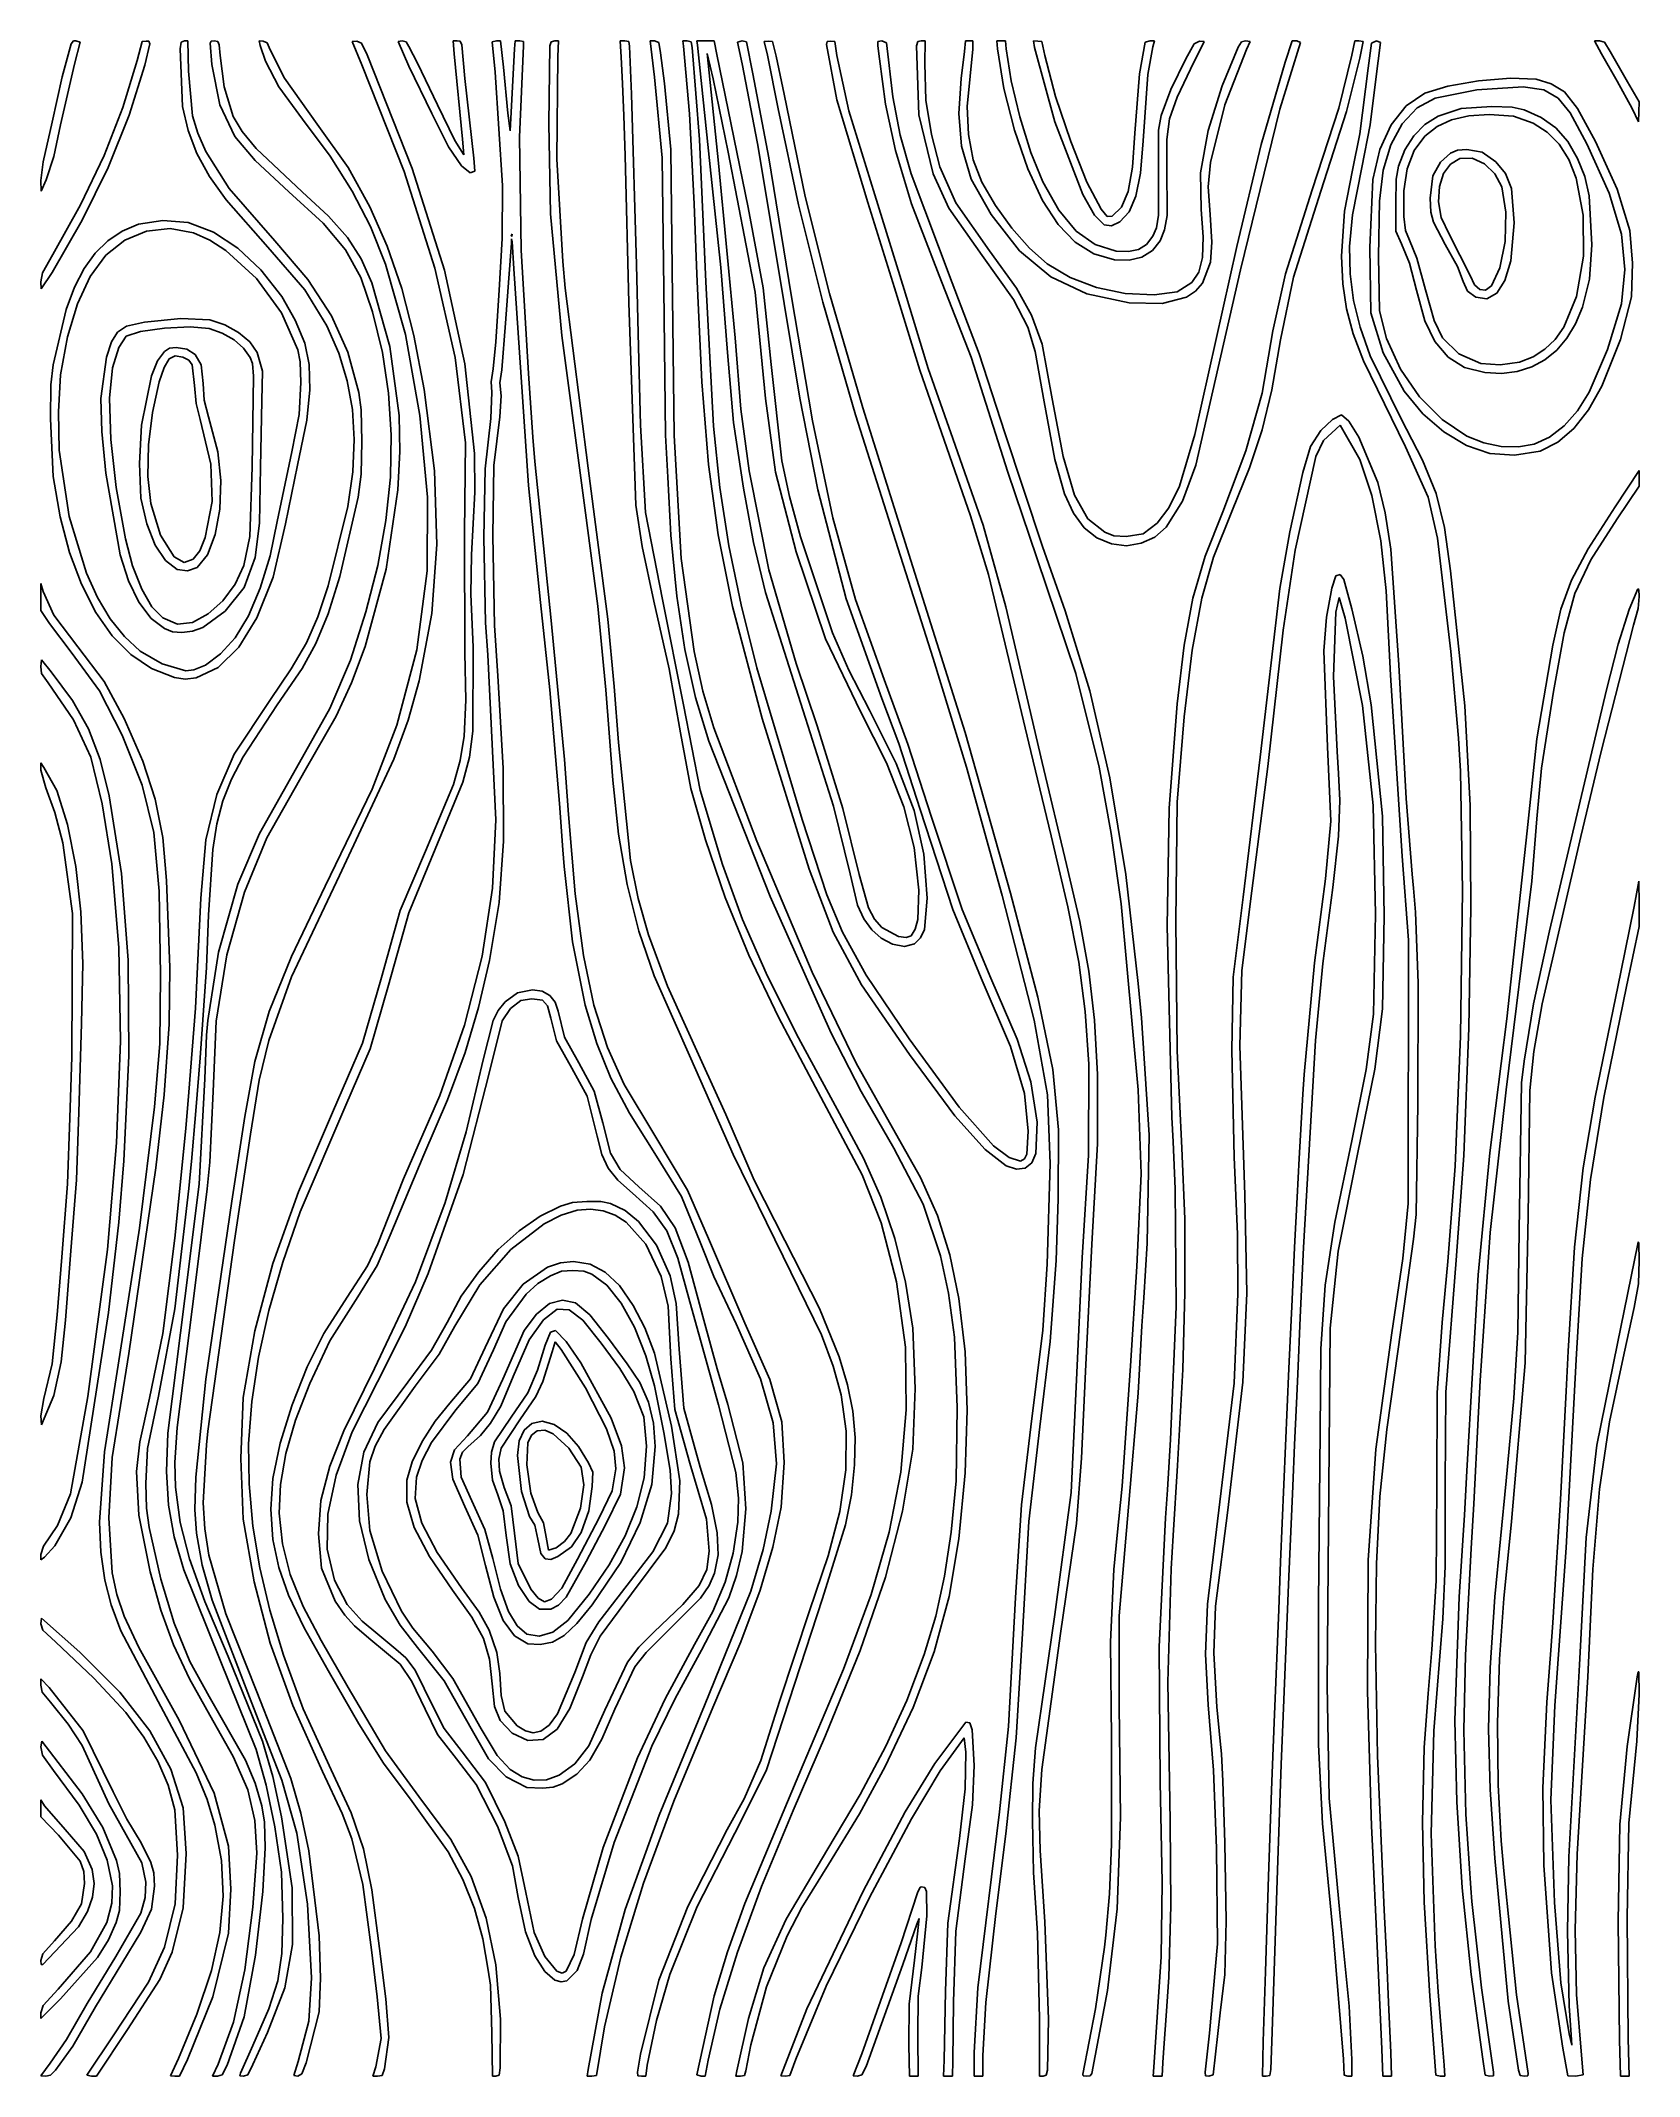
# Model space of a CAD drawing. Extents: x -18 to 75, y -24 to 95.
import ezdxf

# ---------------------------------------------------------------- set-up
doc = ezdxf.new("R2010")
doc.units = 0

msp = doc.modelspace()

# ---------------------------------------------------------------- linework, layer by layer
at = {"layer": 'Layer 1'}
for p, q in [((-17.208261, 93.35202), (-16.669291, 95.288551)), ((-16.669291, 95.288551), (-16.550133, 95.465761)), ((-16.550133, 95.465761), (-16.396528, 95.46637)), ((-16.153162, 95.384753), (-16.483387, 94.096673)), ((-16.396528, 95.46637), (-16.153162, 95.384753)), ((-12.805673, 94.30897), (-12.519384, 95.42904)), ((-12.519384, 95.42904), (-12.282828, 95.452439)), ((-12.061184, 95.296928), (-12.348922, 94.049429)), ((-12.282828, 95.452439), (-12.11138, 95.446499)), ((-12.11138, 95.446499), (-12.061184, 95.296928)), ((-10.28254, 94.999765), (-10.211034, 95.400729)), ((-10.147028, 91.618665), (-10.28254, 94.999765)), ((-10.211034, 95.400729), (-10.02808, 95.46646)), ((-10.02808, 95.46646), (-9.82323, 95.4664)), ((-9.82323, 95.4664), (-9.784774, 93.69296)), ((-8.524411, 95.324574), (-8.454771, 95.456326)), ((-8.42364, 94.08707), (-8.524411, 95.324574)), ((-8.454771, 95.456326), (-8.284663, 95.46641)), ((-8.284663, 95.46641), (-8.067329, 95.427)), ((-8.067329, 95.427), (-7.985979, 95.233062)), ((-7.985979, 95.233062), (-7.938871, 94.617024)), ((-7.938871, 94.617024), (-7.696831, 92.772058)), ((-5.59008, 95.191781), (-5.643203, 95.477225)), ((-5.643203, 95.477225), (-5.403419, 95.453132)), ((-5.27536, 94.271632), (-5.59008, 95.191781)), ((-5.403419, 95.453132), (-5.174388, 95.358603)), ((-5.174388, 95.358603), (-4.994279, 94.943674)), ((-4.994279, 94.943674), (-4.159373, 93.283955)), ((-0.173519, 95.436022), (0.094011, 95.452258)), ((0.393349, 94.068762), (-0.173519, 95.436022)), ((0.094011, 95.452258), (0.370633, 95.329772)), ((0.370633, 95.329772), (0.698731, 94.645035)), ((0.698731, 94.645035), (3.352901, 87.970676)), ((2.514668, 95.430741), (2.765871, 95.466372)), ((3.14115, 93.982701), (2.514668, 95.430741)), ((2.765871, 95.466372), (2.996455, 95.414662)), ((2.996455, 95.414662), (3.139956, 95.144615)), ((3.139956, 95.144615), (3.647603, 94.155221)), ((5.758042, 95.466368), (5.99612, 95.4664)), ((5.816917, 94.700988), (5.758042, 95.466368)), ((6.296127, 89.691548), (5.816917, 94.700988)), ((5.99612, 95.4664), (6.158876, 95.446446)), ((6.158876, 95.446446), (6.255156, 95.229623)), ((6.255156, 95.229623), (6.436618, 93.2636)), ((8.040734, 95.410267), (8.287182, 95.466271)), ((8.225067, 93.636827), (8.040734, 95.410267)), ((8.287182, 95.466271), (8.53412, 95.4664)), ((8.53412, 95.4664), (8.703834, 93.91697)), ((9.160408, 91.28481), (9.351015, 94.9997)), ((9.351015, 94.9997), (9.396294, 95.466395)), ((9.396294, 95.466395), (9.65827, 95.4664)), ((9.878705, 95.186383), (9.652012, 89.815373)), ((9.65827, 95.4664), (9.881587, 95.430742)), ((9.881587, 95.430742), (9.878705, 95.186383)), ((11.363501, 90.616205), (11.422817, 95.18637)), ((11.422817, 95.18637), (11.510333, 95.420442)), ((11.510333, 95.420442), (11.714059, 95.466387)), ((11.714059, 95.466387), (11.9462, 95.4664)), ((11.897048, 94.55228), (11.831459, 88.531555)), ((11.9462, 95.4664), (11.897048, 94.55228)), ((15.613082, 94.51436), (15.564126, 95.466418)), ((15.564126, 95.466418), (15.8345, 95.4664)), ((15.694264, 92.96493), (15.613082, 94.51436)), ((15.8345, 95.4664), (16.070291, 95.425789)), ((16.070291, 95.425789), (16.105266, 95.149047)), ((16.105266, 95.149047), (16.215523, 92.330207)), ((17.5706, 93.3377), (17.32733, 95.46645)), ((17.32733, 95.46645), (17.5734, 95.4664)), ((17.5734, 95.4664), (17.822787, 95.37268)), ((17.822787, 95.37268), (17.930841, 94.757023)), ((17.930841, 94.757023), (18.156869, 92.964913)), ((19.273, 95.1491), (19.231897, 95.466453)), ((19.231897, 95.466453), (19.4892, 95.4664)), ((19.628113, 91.180663), (19.273, 95.1491)), ((19.4892, 95.4664), (19.719384, 95.41591)), ((19.719384, 95.41591), (19.793134, 95.074376)), ((19.793134, 95.074376), (20.223728, 89.675213)), ((20.055642, 95.466392), (20.5663, 95.4664)), ((20.095156, 95.22371), (20.055642, 95.466392)), ((20.251335, 93.71162), (20.095156, 95.22371)), ((20.5663, 95.4664), (21.0771, 95.4664)), ((21.011327, 93.2466), (20.674021, 94.72513)), ((20.674021, 94.72513), (21.334492, 88.298)), ((21.0771, 95.4664), (21.238232, 94.663684)), ((21.238232, 94.663684), (23.079282, 85.684464)), ((22.451885, 95.38666), (22.713234, 95.466442)), ((22.7127, 94.1144), (22.451885, 95.38666)), ((22.713234, 95.466442), (22.974583, 95.408982)), ((22.974583, 95.408982), (23.351462, 93.523532)), ((24.020015, 95.440524), (24.26145, 95.452572)), ((24.202734, 94.63178), (24.020015, 95.440524)), ((24.8425, 91.4703), (24.202734, 94.63178)), ((24.26145, 95.452572), (24.502885, 95.429173)), ((24.502885, 95.429173), (24.707967, 94.570454)), ((24.707967, 94.570454), (25.180099, 92.330314)), ((27.678817, 95.263661), (27.716541, 95.438598)), ((28.272096, 92.003031), (27.678817, 95.263661)), ((27.716541, 95.438598), (27.91863, 95.452226)), ((27.91863, 95.452226), (28.15844, 95.428827)), ((28.15844, 95.428827), (28.28189, 94.607444)), ((28.28189, 94.607444), (28.98465, 91.369762)), ((30.691572, 95.431131), (30.920527, 95.466467)), ((30.693423, 95.18645), (30.691572, 95.431131)), ((30.778606, 94.42107), (30.693423, 95.18645)), ((31.143847, 91.755207), (30.778606, 94.42107)), ((30.920527, 95.466467), (31.18844, 95.351235)), ((31.18844, 95.351235), (31.570913, 92.180935)), ((32.956385, 95.18639), (33.027463, 95.422234)), ((33.088445, 91.13548), (32.956385, 95.18639)), ((33.027463, 95.422234), (33.231351, 95.466503)), ((33.231351, 95.466503), (33.465863, 95.466599)), ((33.465863, 95.466599), (33.441169, 94.141089)), ((35.583731, 93.26363), (35.78263, 94.85039)), ((35.78263, 94.85039), (35.833543, 95.466428)), ((35.833543, 95.466428), (36.0498, 95.4664)), ((36.0498, 95.4664), (36.2661, 95.4664)), ((36.2661, 94.9805), (36.101268, 93.39374)), ((36.2661, 95.4664), (36.2661, 94.9805)), ((37.71543, 94.99974), (37.665573, 95.466435)), ((37.665573, 95.466435), (37.9257, 95.4664)), ((38.095619, 92.668215), (37.71543, 94.99974)), ((37.9257, 95.4664), (38.1859, 95.4664)), ((38.1859, 95.4664), (38.23048, 94.999705)), ((38.23048, 94.999705), (38.523848, 93.127711)), ((39.882101, 95.08188), (39.829628, 95.47744)), ((39.829628, 95.47744), (40.077543, 95.453271)), ((41.074471, 90.72481), (39.882101, 95.08188)), ((40.077543, 95.453271), (40.325458, 95.429101)), ((40.325458, 95.429101), (40.496025, 94.613232)), ((40.496025, 94.613232), (41.128972, 92.199152)), ((46.043907, 93.537471), (46.387133, 95.396748)), ((46.387133, 95.396748), (46.683125, 95.466442)), ((46.832278, 95.111712), (46.536674, 93.48974)), ((46.683125, 95.466442), (46.936, 95.4664)), ((46.936, 95.4664), (46.832278, 95.111712)), ((47.882484, 92.610074), (48.763443, 94.420994)), ((48.763443, 94.420994), (49.270871, 95.300764)), ((49.856212, 95.440166), (49.047564, 93.811556)), ((49.270871, 95.300764), (49.580927, 95.452234)), ((49.580927, 95.452234), (49.856212, 95.440166)), ((50.899067, 92.819975), (51.836265, 95.095491)), ((52.329341, 94.960282), (51.056728, 91.713876)), ((51.836265, 95.095491), (52.035668, 95.407658)), ((52.035668, 95.407658), (52.284332, 95.466442)), ((52.284332, 95.466442), (52.544422, 95.426977)), ((52.544422, 95.426977), (52.329341, 94.960282)), ((55.511772, 95.373061), (54.295262, 91.464171)), ((54.606302, 94.215687), (55.017333, 95.466427)), ((55.017333, 95.466427), (55.2823, 95.4664)), ((55.2823, 95.4664), (55.511772, 95.373061)), ((57.752035, 91.520858), (58.524214, 94.626203)), ((58.996469, 94.444709), (58.216311, 91.327681)), ((58.524214, 94.626203), (58.68834, 95.466255)), ((58.68834, 95.466255), (58.9393, 95.4665)), ((58.9393, 95.4665), (59.190181, 95.434103)), ((59.190181, 95.434103), (58.996469, 94.444709)), ((59.488026, 93.860829), (59.681924, 95.335589)), ((59.681924, 95.335589), (59.976891, 95.466264)), ((60.196903, 95.372925), (59.935083, 93.226125)), ((59.976891, 95.466264), (60.196903, 95.372925)), ((73.174965, 94.70101), (72.767366, 95.46639)), ((72.767366, 95.46639), (73.05385, 95.465346)), ((73.05385, 95.465346), (73.347509, 95.383261)), ((74.096155, 93.11219), (73.174965, 94.70101)), ((73.347509, 95.383261), (73.68117, 94.849308)), ((73.68117, 94.849308), (74.71097, 93.061318)), ((-17.7948, 90.70119), (-17.208261, 93.35202)), ((-16.483387, 94.096673), (-17.308065, 90.538063)), ((-13.63758, 91.562088), (-12.805673, 94.30897)), ((-12.348922, 94.049429), (-13.267947, 91.09955)), ((-9.784774, 93.69296), (-9.552123, 91.059082)), ((-7.954174, 91.71377), (-8.42364, 94.08707)), ((-4.489505, 92.773078), (-5.27536, 94.271632)), ((-4.159373, 93.283955), (-2.232489, 90.579674)), ((2.872685, 87.797274), (0.393349, 94.068762)), ((4.50775, 91.210111), (3.14115, 93.982701)), ((3.647603, 94.155221), (4.834933, 91.716831)), ((6.436618, 93.2636), (6.962324, 88.58631)), ((8.654829, 86.988197), (8.225067, 93.636827)), ((8.703834, 93.91697), (8.956372, 91.2285)), ((18.0227, 88.601012), (17.5706, 93.3377)), ((20.8094, 88.4473), (20.251335, 93.71162)), ((21.8918, 88.9327), (21.011327, 93.2466)), ((23.620888, 89.445087), (22.7127, 94.1144)), ((23.351462, 93.523532), (24.284316, 88.596437)), ((33.441169, 94.141089), (33.500139, 91.994199)), ((35.437456, 91.212259), (35.583731, 93.26363)), ((36.101268, 93.39374), (35.942268, 91.625346)), ((45.786302, 90.052778), (46.043907, 93.537471)), ((46.536674, 93.48974), (46.272573, 89.604712)), ((49.047564, 93.811556), (48.2599, 92.163859)), ((53.205736, 89.38215), (54.606302, 94.215687)), ((58.997261, 90.019789), (59.488026, 93.860829)), ((59.935083, 93.226125), (59.595031, 90.533805)), ((65.966928, 93.13085), (67.841462, 93.283827)), ((67.841462, 93.283827), (69.345432, 93.223667)), ((69.345432, 93.223667), (70.223261, 92.949071)), ((-7.696831, 92.772058), (-7.161143, 91.023504)), ((-3.09264, 90.874092), (-4.489505, 92.773078)), ((15.767829, 91.06081), (15.694264, 92.96493)), ((16.215523, 92.330207), (16.51581, 82.324307)), ((18.156869, 92.964913), (18.540647, 89.094943)), ((25.180099, 92.330314), (26.422684, 86.341543)), ((31.570913, 92.180935), (32.00853, 89.926626)), ((38.715445, 90.226992), (38.095619, 92.668215)), ((38.523848, 93.127711), (39.034252, 91.000297)), ((41.128972, 92.199152), (42.01421, 89.552068)), ((47.333833, 91.077704), (47.882484, 92.610074)), ((48.2599, 92.163859), (47.82167, 90.896445)), ((50.091885, 90.202121), (50.899067, 92.819975)), ((61.708149, 91.646391), (62.811692, 92.40039)), ((63.409046, 92.107386), (62.359866, 91.531961)), ((62.811692, 92.40039), (64.148212, 92.818462)), ((65.867922, 92.600643), (63.409046, 92.107386)), ((64.148212, 92.818462), (65.966928, 93.13085)), ((68.573946, 92.761242), (65.867922, 92.600643)), ((69.80388, 92.586842), (68.573946, 92.761242)), ((70.639766, 92.101525), (69.80388, 92.586842)), ((70.223261, 92.949071), (71.004382, 92.479367)), ((71.34523, 91.235149), (70.639766, 92.101525)), ((71.004382, 92.479367), (71.770719, 91.497009)), ((74.9831, 91.4975), (74.096155, 93.11219)), ((74.71097, 93.061318), (75.399933, 91.888328)), ((-14.74711, 88.734708), (-13.63758, 91.562088)), ((-13.267947, 91.09955), (-14.503369, 88.0421)), ((-9.815887, 90.211425), (-10.147028, 91.618665)), ((-9.552123, 91.059082), (-9.250797, 90.048852)), ((-7.06937, 89.85386), (-7.954174, 91.71377)), ((-7.161143, 91.023504), (-6.63928, 90.152228)), ((-1.478054, 88.709022), (-3.09264, 90.874092)), ((5.47128, 89.246113), (4.50775, 91.210111)), ((4.834933, 91.716831), (5.851704, 89.616619)), ((8.956372, 91.2285), (9.098649, 90.1831)), ((9.098649, 90.1831), (9.160408, 91.28481)), ((15.8456, 88.746), (15.767829, 91.06081)), ((19.9098, 85.9085), (19.628113, 91.180663)), ((26.02044, 85.844199), (24.8425, 91.4703)), ((30.095616, 85.975401), (28.272096, 92.003031)), ((28.98465, 91.369762), (30.50452, 86.430944)), ((31.7151, 89.03026), (31.143847, 91.755207)), ((33.929464, 87.66957), (33.088445, 91.13548)), ((33.500139, 91.994199), (33.829417, 89.968254)), ((35.59375, 89.2867), (35.437456, 91.212259)), ((35.942268, 91.625346), (36.006757, 89.976315)), ((39.034252, 91.000297), (39.677788, 88.923175)), ((47.167059, 90.230583), (47.333833, 91.077704)), ((47.82167, 90.896445), (47.650082, 89.670849)), ((51.056728, 91.713876), (50.225461, 88.335342)), ((54.295262, 91.464171), (51.986732, 82.025581)), ((56.200254, 86.729483), (57.752035, 91.520858)), ((58.216311, 91.327681), (56.706769, 86.655289)), ((60.825, 90.542762), (61.708149, 91.646391)), ((62.359866, 91.531961), (61.48032, 90.605226)), ((62.808176, 90.552187), (63.595651, 91.043512)), ((64.375544, 90.830607), (63.521178, 90.435914)), ((63.595651, 91.043512), (64.948832, 91.506481)), ((65.391065, 91.066342), (64.375544, 90.830607)), ((64.948832, 91.506481), (66.731841, 91.616503)), ((66.582576, 91.148121), (65.391065, 91.066342)), ((68.019953, 91.044776), (66.582576, 91.148121)), ((66.731841, 91.616503), (67.929864, 91.582429)), ((67.929864, 91.582429), (68.635961, 91.413804)), ((69.166356, 90.643644), (68.019953, 91.044776)), ((68.635961, 91.413804), (69.64507, 90.971829)), ((69.64507, 90.971829), (70.490764, 90.361955)), ((72.326696, 89.424995), (71.34523, 91.235149)), ((71.770719, 91.497009), (72.836002, 89.562447)), ((75.356471, 90.706238), (74.9831, 91.4975)), ((75.378202, 91.297283), (75.356471, 90.706238)), ((75.399933, 91.888328), (75.378202, 91.297283)), ((-18.316013, 88.3726), (-17.7948, 90.70119)), ((-17.308065, 90.538063), (-17.705731, 88.680745)), ((-9.290794, 88.857534), (-9.815887, 90.211425)), ((-9.250797, 90.048852), (-8.766844, 88.96786)), ((-5.876328, 88.453592), (-7.06937, 89.85386)), ((-6.63928, 90.152228), (-5.810629, 89.144518)), ((-2.232489, 90.579674), (-0.421642, 88.033053)), ((5.851704, 89.616619), (6.379783, 88.777951)), ((6.379783, 88.777951), (6.296127, 89.691548)), ((9.652012, 89.815373), (9.741963, 83.182983)), ((11.4595, 85.3111), (11.363501, 90.616205)), ((20.223728, 89.675213), (20.58509, 81.316176)), ((32.00853, 89.926626), (32.636553, 87.667089)), ((33.829417, 89.968254), (34.321732, 88.065579)), ((36.006757, 89.976315), (36.290929, 88.480966)), ((39.494466, 87.947534), (38.715445, 90.226992)), ((42.7319, 86.449889), (41.074471, 90.72481)), ((45.6417, 88.053848), (45.786302, 90.052778)), ((47.16544, 88.745984), (47.167059, 90.230583)), ((47.650082, 89.670849), (47.662344, 88.148606)), ((49.639848, 87.729819), (50.091885, 90.202121)), ((58.560467, 87.887129), (58.997261, 90.019789)), ((59.595031, 90.533805), (59.103649, 88.039125)), ((60.16839, 89.099665), (60.825, 90.542762)), ((61.48032, 90.605226), (60.80181, 89.370741)), ((61.641224, 89.081624), (62.155968, 89.897302)), ((62.155968, 89.897302), (62.808176, 90.552187)), ((62.813136, 89.877261), (62.189281, 89.028456)), ((63.521178, 90.435914), (62.813136, 89.877261)), ((69.991296, 90.111859), (69.166356, 90.643644)), ((70.687819, 89.395023), (69.991296, 90.111859)), ((70.490764, 90.361955), (71.194847, 89.564386)), ((-17.705731, 88.680745), (-18.142982, 87.319733)), ((-16.124957, 85.848208), (-14.74711, 88.734708)), ((-8.551158, 87.513061), (-9.290794, 88.857534)), ((-8.766844, 88.96786), (-7.399547, 86.799463)), ((-3.89976, 86.6112), (-5.876328, 88.453592)), ((-5.810629, 89.144518), (-3.123013, 86.599344)), ((-0.173621, 86.64982), (-1.478054, 88.709022)), ((6.2376, 88.133831), (5.47128, 89.246113)), ((6.962324, 88.58631), (7.025133, 87.82093)), ((11.831459, 88.531555), (12.183805, 82.51098)), ((16.0684, 80.0841), (15.8456, 88.746)), ((18.125, 80.9055), (18.0227, 88.601012)), ((18.540647, 89.094943), (18.604649, 82.062913)), ((21.473575, 82.16885), (20.8094, 88.4473)), ((23.4881, 80.714), (21.8918, 88.9327)), ((24.7315, 82.7723), (23.620888, 89.445087)), ((24.284316, 88.596437), (25.590352, 80.569532)), ((32.65573, 85.907766), (31.7151, 89.03026)), ((36.161934, 87.35881), (35.59375, 89.2867)), ((36.290929, 88.480966), (36.790979, 87.17362)), ((39.677788, 88.923175), (40.37055, 87.202055)), ((42.01421, 89.552068), (42.966586, 87.177912)), ((46.272573, 89.604712), (46.105545, 87.704599)), ((47.164682, 85.228694), (47.16544, 88.745984)), ((51.767852, 83.406987), (53.205736, 89.38215)), ((59.744462, 87.32726), (60.16839, 89.099665)), ((60.80181, 89.370741), (60.355736, 87.872066)), ((61.266141, 88.107922), (61.641224, 89.081624)), ((62.189281, 89.028456), (61.773966, 87.950416)), ((63.734691, 88.339041), (64.32104, 88.871967)), ((64.859593, 88.559888), (64.316216, 88.238753)), ((64.32104, 88.871967), (64.720019, 89.045648)), ((64.720019, 89.045648), (65.275808, 89.08205)), ((65.579644, 88.57392), (64.859593, 88.559888)), ((65.275808, 89.08205), (66.171424, 88.93258)), ((66.305389, 88.25115), (65.579644, 88.57392)), ((66.171424, 88.93258), (66.980448, 88.371377)), ((71.254486, 88.494974), (70.687819, 89.395023)), ((71.194847, 89.564386), (71.779121, 88.559324)), ((71.689856, 87.413554), (71.254486, 88.494974)), ((71.779121, 88.559324), (72.194666, 87.50726)), ((73.639412, 86.531864), (72.326696, 89.424995)), ((72.836002, 89.562447), (74.096525, 86.769746)), ((-18.4674, 87.2712), (-18.316013, 88.3726)), ((-18.467399, 87.271195), (-18.4674, 87.2712)), ((-18.438471, 86.655157), (-18.467399, 87.271195)), ((-18.142982, 87.319733), (-18.438471, 86.655157)), ((-14.503369, 88.0421), (-16.024823, 84.944864)), ((-7.576388, 86.134075), (-8.551158, 87.513061)), ((-0.421642, 88.033053), (0.852481, 85.721774)), ((4.680327, 82.128218), (2.872685, 87.797274)), ((3.352901, 87.970676), (5.244532, 82.004799)), ((6.749921, 87.719624), (6.237598, 88.133866)), ((6.237598, 88.133866), (6.2376, 88.133831)), ((7.025133, 87.82093), (6.749921, 87.719624)), ((21.334492, 88.298), (22.300514, 78.0307)), ((32.636553, 87.667089), (35.058323, 81.272835)), ((34.864168, 85.640989), (33.929464, 87.66957)), ((34.321732, 88.065579), (35.265168, 85.965677)), ((37.3425, 85.27381), (36.161934, 87.35881)), ((40.35224, 86.1013), (39.494466, 87.947534)), ((45.38563, 86.627335), (45.6417, 88.053848)), ((46.105545, 87.704599), (45.838113, 86.343266)), ((47.662344, 88.148606), (47.669674, 85.214164)), ((49.67079, 85.572501), (49.639848, 87.729819)), ((50.225461, 88.335342), (50.090782, 86.895609)), ((58.097421, 85.474152), (58.560467, 87.887129)), ((59.103649, 88.039125), (58.555128, 85.250153)), ((59.577105, 83.347253), (59.744462, 87.32726)), ((60.355736, 87.872066), (60.138586, 86.054141)), ((61.09604, 85.908482), (61.121907, 87.352527)), ((61.121907, 87.352527), (61.266141, 88.107922)), ((61.773966, 87.950416), (61.570638, 86.656365)), ((63.116341, 86.244537), (63.28253, 87.551287)), ((63.28253, 87.551287), (63.734691, 88.339041)), ((63.91071, 87.676684), (63.667568, 86.923347)), ((64.316216, 88.238753), (63.91071, 87.676684)), ((66.926101, 87.666222), (66.305389, 88.25115)), ((67.331053, 86.893778), (66.926101, 87.666222)), ((66.980448, 88.371377), (67.539346, 87.688469)), ((67.539346, 87.688469), (67.899888, 86.804577)), ((72.097114, 85.244055), (71.689856, 87.413554)), ((72.194666, 87.50726), (72.462873, 86.368359)), ((-5.125948, 83.360415), (-7.576388, 86.134075)), ((-7.399547, 86.799463), (-4.724124, 83.73108)), ((-1.889112, 84.760208), (-3.89976, 86.6112)), ((-3.123013, 86.599344), (-1.577427, 85.180574)), ((0.890472, 84.574624), (-0.173621, 86.64982)), ((8.634722, 83.859449), (8.654829, 86.988197)), ((26.422684, 86.341543), (27.847898, 80.633159)), ((30.50452, 86.430944), (32.23274, 80.867934)), ((36.790979, 87.17362), (37.590253, 85.796553)), ((41.282405, 84.692667), (40.35224, 86.1013)), ((40.37055, 87.202055), (41.314725, 85.521161)), ((43.417786, 85.231175), (42.7319, 86.449889)), ((42.966586, 87.177912), (43.800945, 85.582612)), ((44.997298, 85.697188), (45.38563, 86.627335)), ((45.838113, 86.343266), (45.442417, 85.424933)), ((50.090782, 86.895609), (50.192941, 85.273822)), ((54.632472, 81.799043), (56.200254, 86.729483)), ((56.706769, 86.655289), (55.101542, 81.60677)), ((60.138586, 86.054141), (60.08618, 82.809446)), ((61.570638, 86.656365), (61.582746, 85.159531)), ((63.149952, 85.41003), (63.116341, 86.244537)), ((63.667568, 86.923347), (63.611283, 86.028408)), ((67.565102, 85.4056), (67.331053, 86.893778)), ((67.899888, 86.804577), (68.045823, 84.790464)), ((72.462873, 86.368359), (72.610809, 83.504704)), ((74.356936, 84.113295), (73.639412, 86.531864)), ((74.096525, 86.769746), (74.835542, 84.329897)), ((-16.024823, 84.944864), (-17.801942, 81.875629)), ((-17.761813, 82.92397), (-16.124957, 85.848208)), ((-12.717725, 84.7134), (-11.290515, 84.928994)), ((-11.290515, 84.928994), (-9.803745, 84.797446)), ((-1.577427, 85.180574), (-0.461489, 83.925683)), ((0.852481, 85.721774), (1.882396, 83.410999)), ((12.14085, 78.1805), (11.4595, 85.3111)), ((20.0634, 81.7642), (19.9098, 85.9085)), ((23.079282, 85.684464), (23.946185, 80.973599)), ((27.461419, 80.130419), (26.02044, 85.844199)), ((31.673486, 80.972431), (30.095616, 85.975401)), ((34.2959, 81.7006), (32.65573, 85.907766)), ((36.811214, 82.86609), (34.864168, 85.640989)), ((35.265168, 85.965677), (37.247902, 83.137579)), ((39.00795, 83.147399), (37.3425, 85.27381)), ((37.590253, 85.796553), (38.551945, 84.46963)), ((41.314725, 85.521161), (42.329506, 84.300829)), ((43.984981, 84.67376), (43.417786, 85.231175)), ((43.800945, 85.582612), (44.158625, 85.155989)), ((44.158625, 85.155989), (44.455912, 85.187358)), ((44.890593, 84.853822), (44.402506, 84.620509)), ((44.455912, 85.187358), (44.997298, 85.697188)), ((45.442417, 85.424933), (44.890593, 84.853822)), ((47.049956, 84.497447), (47.164682, 85.228694)), ((47.669674, 85.214164), (47.525118, 84.369464)), ((49.798202, 83.955786), (49.67079, 85.572501)), ((50.192941, 85.273822), (50.297266, 83.656886)), ((57.920743, 82.832949), (58.097421, 85.474152)), ((58.555128, 85.250153), (58.389664, 83.405775)), ((61.098016, 84.303052), (61.09604, 85.908482)), ((61.582746, 85.159531), (61.681115, 84.344651)), ((63.321793, 84.827027), (63.149952, 85.41003)), ((63.611283, 86.028408), (63.763944, 85.099815)), ((63.763944, 85.099815), (64.25905, 84.079078)), ((67.515032, 83.699081), (67.565102, 85.4056)), ((72.11401, 82.823944), (72.097114, 85.244055)), ((-15.267469, 83.003644), (-14.522308, 83.732612)), ((-13.536408, 83.77489), (-14.647978, 82.884944)), ((-14.522308, 83.732612), (-13.675014, 84.298219)), ((-13.675014, 84.298219), (-12.717725, 84.7134)), ((-12.247638, 84.305074), (-13.536408, 83.77489)), ((-10.869055, 84.45327), (-12.247638, 84.305074)), ((-9.488048, 84.197254), (-10.869055, 84.45327)), ((-9.803745, 84.797446), (-8.33055, 84.229881)), ((-8.53956, 83.773063), (-9.488048, 84.197254)), ((-7.591323, 83.166696), (-8.53956, 83.773063)), ((-8.33055, 84.229881), (-6.896375, 83.294494)), ((-4.724124, 83.73108), (-2.790456, 81.453873)), ((-0.561446, 83.199663), (-1.889112, 84.760208)), ((-0.461489, 83.925683), (0.347712, 82.674682)), ((1.78404, 82.361572), (0.890472, 84.574624)), ((8.458405, 80.836427), (8.634722, 83.859449)), ((9.21137, 84.129852), (9.166257, 84.084738)), ((9.166257, 84.084738), (9.205477, 83.986732)), ((9.185602, 83.841779), (9.167963, 83.593638)), ((9.21358, 83.68542), (9.185602, 83.841779)), ((9.205477, 83.986732), (9.211376, 84.129852)), ((9.211376, 84.129852), (9.21137, 84.129852)), ((9.30652, 82.094668), (9.21358, 83.68542)), ((38.551945, 84.46963), (39.592761, 83.296825)), ((42.278478, 83.659281), (41.282405, 84.692667)), ((43.370922, 82.976105), (42.278478, 83.659281)), ((42.329506, 84.300829), (43.444122, 83.513499)), ((43.984937, 84.673725), (43.984981, 84.67376)), ((44.402506, 84.620509), (43.984937, 84.673725)), ((46.459897, 83.523676), (46.82652, 83.995934)), ((47.262179, 83.723396), (46.810697, 83.155722)), ((46.82652, 83.995934), (47.049956, 84.497447)), ((47.525118, 84.369464), (47.262179, 83.723396)), ((49.755624, 82.756639), (49.798202, 83.955786)), ((50.297266, 83.656886), (50.225134, 82.473652)), ((61.440995, 83.55634), (61.098016, 84.303052)), ((61.681115, 84.344651), (61.906356, 83.770841)), ((61.906356, 83.770841), (62.340669, 82.709948)), ((63.999637, 83.519237), (63.321793, 84.827027)), ((64.25905, 84.079078), (65.47666, 81.689598)), ((67.219333, 82.13799), (67.515032, 83.699081)), ((68.045823, 84.790464), (67.862127, 82.553607)), ((74.540929, 82.049557), (74.356936, 84.113295)), ((74.835542, 84.329897), (74.999604, 82.418959)), ((-18.365938, 81.857154), (-17.761813, 82.92397)), ((-15.918358, 82.098379), (-15.267469, 83.003644)), ((-14.647978, 82.884944), (-15.55649, 81.642013)), ((-5.799681, 81.524049), (-7.591323, 83.166696)), ((-6.896375, 83.294494), (-5.544588, 82.025597)), ((-2.955594, 80.853759), (-5.125948, 83.360415)), ((0.326358, 81.580636), (-0.561446, 83.199663)), ((0.347712, 82.674682), (0.973087, 81.267584)), ((1.882396, 83.410999), (2.731199, 80.941433)), ((9.167963, 83.593638), (9.010867, 81.540178)), ((9.741963, 83.182983), (10.172992, 75.939873)), ((12.183805, 82.51098), (12.337776, 80.94288)), ((26.100887, 74.494075), (24.7315, 82.7723)), ((38.6554, 80.289168), (36.811214, 82.86609)), ((37.247902, 83.137579), (38.825693, 80.947129)), ((40.849883, 81.616417), (39.00795, 83.147399)), ((39.592761, 83.296825), (40.629409, 82.38211)), ((44.5902, 82.6181), (43.370922, 82.976105)), ((43.444122, 83.513499), (44.6878, 83.131615)), ((44.590139, 82.618046), (44.5902, 82.6181)), ((45.44083, 82.589045), (44.590139, 82.618046)), ((44.6878, 83.131615), (45.406131, 83.097818)), ((45.406131, 83.097818), (45.991632, 83.226405)), ((46.192299, 82.772937), (45.44083, 82.589045)), ((45.991632, 83.226405), (46.459897, 83.523676)), ((46.810697, 83.155722), (46.192299, 82.772937)), ((49.292629, 72.357933), (51.767852, 83.406987)), ((49.532398, 81.892328), (49.755624, 82.756639)), ((50.225134, 82.473652), (49.756587, 81.236337)), ((57.986479, 81.206214), (57.920743, 82.832949)), ((58.389664, 83.405775), (58.415686, 81.79261)), ((59.63645, 79.50488), (59.577105, 83.347253)), ((60.08618, 82.809446), (60.152481, 79.62728)), ((61.902114, 82.42132), (61.440995, 83.55634)), ((62.340669, 82.709948), (62.848057, 80.849161)), ((64.718827, 82.231582), (63.999637, 83.519237)), ((67.862127, 82.553607), (67.507068, 81.405389)), ((71.718678, 80.469558), (72.11401, 82.823944)), ((72.610809, 83.504704), (72.467859, 81.48171)), ((-18.468005, 81.326741), (-18.468, 81.3268)), ((-18.43807, 80.90544), (-18.468005, 81.326741)), ((-18.468, 81.3268), (-18.365938, 81.857154)), ((-17.801942, 81.875629), (-18.43807, 80.90544)), ((-16.482837, 81.00388), (-15.918358, 82.098379)), ((-15.55649, 81.642013), (-16.312293, 80.033183)), ((-4.321269, 79.502547), (-5.799681, 81.524049)), ((-5.544588, 82.025597), (-4.318555, 80.457506)), ((-2.790456, 81.453873), (-1.391929, 79.337497)), ((1.01742, 79.5542), (0.326358, 81.580636)), ((0.973087, 81.267584), (2.028389, 77.527154)), ((2.9564, 78.22278), (1.78404, 82.361572)), ((5.866117, 76.87981), (4.680327, 82.128218)), ((5.244532, 82.004799), (6.437248, 76.511015)), ((9.010867, 81.540178), (8.824335, 78.889348)), ((10.173074, 69.368768), (9.30652, 82.094668)), ((16.51581, 82.324307), (16.629127, 77.508017)), ((18.604649, 82.062913), (18.738126, 72.299629)), ((20.350528, 75.458453), (20.0634, 81.7642)), ((20.58509, 81.316176), (21.03876, 72.850382)), ((21.8571, 77.172), (21.473575, 82.16885)), ((36.168112, 76.897087), (34.2959, 81.7006)), ((35.058323, 81.272835), (36.639272, 77.103826)), ((40.629409, 82.38211), (41.97566, 81.577555)), ((42.965149, 80.618981), (40.849883, 81.616417)), ((41.97566, 81.577555), (43.533359, 80.986091)), ((48.266563, 80.734628), (49.117869, 81.280121)), ((49.117869, 81.280121), (49.532398, 81.892328)), ((51.986732, 82.025581), (49.364612, 70.563581)), ((53.887674, 78.441203), (54.632472, 81.799043)), ((55.101542, 81.60677), (54.336839, 77.918759)), ((58.415686, 81.79261), (58.616725, 80.234908)), ((62.319129, 80.83084), (61.902114, 82.42132)), ((65.052347, 81.347597), (64.718827, 82.231582)), ((65.308599, 80.77342), (65.052347, 81.347597)), ((65.47666, 81.689598), (65.720141, 81.154017)), ((66.7165, 81.086098), (67.219333, 82.13799)), ((67.507068, 81.405389), (67.03202, 80.653756)), ((72.467859, 81.48171), (72.055783, 79.837924)), ((74.36275, 80.029395), (74.540929, 82.049557)), ((74.999604, 82.418959), (74.948304, 80.443957)), ((-16.968769, 79.707213), (-16.482837, 81.00388)), ((-4.318555, 80.457506), (-3.531816, 79.08324)), ((-1.668958, 78.742675), (-2.955594, 80.853759)), ((2.731199, 80.941433), (3.43752, 78.183212)), ((8.264296, 77.793437), (8.458405, 80.836427)), ((12.337776, 80.94288), (13.677766, 70.37688)), ((16.4838, 68.2114), (16.0684, 80.0841)), ((18.2253, 72.3183), (18.125, 80.9055)), ((24.0962, 74.4838), (23.4881, 80.714)), ((23.946185, 80.973599), (24.428632, 76.462564)), ((25.590352, 80.569532), (26.845822, 73.167387)), ((29.384976, 73.525067), (27.461419, 80.130419)), ((27.847898, 80.633159), (29.802602, 73.931603)), ((33.147479, 76.130319), (31.673486, 80.972431)), ((32.23274, 80.867934), (33.642591, 76.243062)), ((39.498844, 78.66539), (38.6554, 80.289168)), ((38.825693, 80.947129), (39.709952, 79.374769)), ((45.4506, 80.09321), (42.965149, 80.618981)), ((43.533359, 80.986091), (45.208418, 80.635147)), ((45.208418, 80.635147), (46.906749, 80.55215)), ((45.450664, 80.093222), (45.4506, 80.09321)), ((47.379891, 80.051378), (45.450664, 80.093222)), ((46.906749, 80.55215), (48.266563, 80.734628)), ((48.811686, 80.430664), (47.379891, 80.051378)), ((49.344339, 80.779874), (48.811686, 80.430664)), ((49.756587, 81.236337), (49.344339, 80.779874)), ((58.202368, 79.729507), (57.986479, 81.206214)), ((58.616725, 80.234908), (59.00696, 78.657476)), ((62.81352, 79.03873), (62.319129, 80.83084)), ((62.848057, 80.849161), (63.359811, 79.060011)), ((65.7985, 80.4194), (65.308599, 80.77342)), ((65.720141, 81.154017), (66.026787, 80.865737)), ((65.798507, 80.419407), (65.7985, 80.4194)), ((66.456121, 80.318498), (65.798507, 80.419407)), ((66.026787, 80.865737), (66.368329, 80.838514)), ((66.368329, 80.838514), (66.7165, 81.086108)), ((67.03202, 80.653756), (66.456121, 80.318498)), ((66.7165, 81.086108), (66.7165, 81.086098)), ((70.966116, 78.654175), (71.718678, 80.469558)), ((74.948304, 80.443957), (74.288081, 77.944872)), ((-17.736435, 76.45563), (-16.968769, 79.707213)), ((-16.312293, 80.033183), (-16.901693, 78.09456)), ((-13.435428, 78.730922), (-12.382199, 78.961108)), ((-12.382199, 78.961108), (-10.237583, 79.165159)), ((-10.237583, 79.165159), (-8.536629, 79.084992)), ((-8.536629, 79.084992), (-7.646908, 78.799794)), ((-3.364238, 77.335424), (-4.321269, 79.502547)), ((-3.531816, 79.08324), (-2.950315, 77.726456)), ((-1.391929, 79.337497), (-0.42432, 77.194343)), ((1.593858, 77.177932), (1.01742, 79.5542)), ((8.824335, 78.889348), (8.601786, 76.163848)), ((39.709952, 79.374769), (40.330387, 77.673905)), ((58.596427, 78.267893), (58.202368, 79.729507)), ((60.35316, 77.15874), (59.63645, 79.50488)), ((60.152481, 79.62728), (60.547156, 78.005736)), ((63.39766, 77.812342), (62.81352, 79.03873)), ((63.359811, 79.060011), (63.850567, 78.036911)), ((71.657117, 78.862254), (71.154128, 78.01902)), ((72.055783, 79.837924), (71.657117, 78.862254)), ((73.537628, 77.357179), (74.36275, 80.029395)), ((-16.901693, 78.09456), (-17.310998, 75.862254)), ((-14.604318, 76.901679), (-14.310202, 77.805738)), ((-14.310202, 77.805738), (-13.964209, 78.368914)), ((-13.964209, 78.368914), (-13.435428, 78.730922)), ((-13.454641, 78.138505), (-13.877932, 77.469674)), ((-12.612458, 78.407081), (-13.454641, 78.138505)), ((-11.1953, 78.601569), (-12.612458, 78.407081)), ((-9.687645, 78.67722), (-11.1953, 78.601569)), ((-8.573971, 78.589288), (-9.687645, 78.67722)), ((-7.804502, 78.319275), (-8.573971, 78.589288)), ((-7.112672, 77.920824), (-7.804502, 78.319275)), ((-7.646908, 78.799794), (-6.845103, 78.357571)), ((-6.551332, 77.431383), (-7.112672, 77.920824)), ((-6.845103, 78.357571), (-6.193033, 77.800801)), ((-6.193033, 77.800801), (-5.752519, 77.171962)), ((-2.950315, 77.726456), (-2.698329, 76.463539)), ((-0.968491, 77.1436), (-1.668958, 78.742675)), ((3.803652, 73.485592), (2.9564, 78.22278)), ((3.43752, 78.183212), (4.039991, 75.006474)), ((8.101756, 76.224577), (8.264296, 77.793437)), ((13.5302, 67.7634), (12.14085, 78.1805)), ((22.300514, 78.0307), (22.641163, 73.844471)), ((39.917134, 77.23279), (39.498844, 78.66539)), ((40.330387, 77.673905), (40.931032, 74.446469)), ((53.246327, 74.790313), (53.887674, 78.441203)), ((54.336839, 77.918759), (53.816111, 74.991537)), ((59.196673, 76.686439), (58.596427, 78.267893)), ((59.00696, 78.657476), (59.600574, 76.985125)), ((60.547156, 78.005736), (61.374764, 76.204355)), ((64.168915, 76.903564), (63.39766, 77.812342)), ((63.850567, 78.036911), (64.794667, 77.089999)), ((69.852671, 77.371731), (70.454733, 77.946714)), ((70.454733, 77.946714), (70.966116, 78.654175)), ((71.154128, 78.01902), (70.553573, 77.312754)), ((74.288081, 77.944872), (73.191744, 75.193187)), ((-14.93387, 74.483804), (-14.604318, 76.901679)), ((-13.877932, 77.469674), (-14.246466, 76.275915)), ((-11.958217, 75.799588), (-11.600961, 76.68639)), ((-11.600961, 76.68639), (-11.189271, 77.235038)), ((-10.920727, 76.801304), (-11.224373, 76.303239)), ((-11.189271, 77.235038), (-10.895836, 77.429063)), ((-10.567011, 76.988196), (-10.920727, 76.801304)), ((-10.895836, 77.429063), (-10.510434, 77.47065)), ((-10.125341, 76.903389), (-10.567011, 76.988196)), ((-10.510434, 77.47065), (-9.885809, 77.372047)), ((-9.776356, 76.71907), (-10.125341, 76.903389)), ((-9.885809, 77.372047), (-9.403574, 77.051744)), ((-9.575426, 76.456325), (-9.776356, 76.71907)), ((-9.403574, 77.051744), (-9.046704, 76.461652)), ((-6.173331, 76.888398), (-6.551332, 77.431383)), ((-6.034999, 76.533824), (-6.173331, 76.888398)), ((-5.977051, 75.785319), (-6.034999, 76.533824)), ((-5.752519, 77.171962), (-5.447833, 76.072856)), ((-3.226867, 76.628256), (-3.364238, 77.335424)), ((-3.199937, 75.417194), (-3.226867, 76.628256)), ((-0.465731, 75.519657), (-0.968491, 77.1436)), ((-0.42432, 77.194343), (0.21659, 74.8368)), ((1.961106, 74.780653), (1.593858, 77.177932)), ((2.028389, 77.527154), (2.581227, 73.483874)), ((6.479899, 71.870262), (5.866117, 76.87981)), ((6.437248, 76.511015), (6.994671, 71.252935)), ((16.629127, 77.508017), (16.742492, 72.915737)), ((22.221013, 73.071075), (21.8571, 77.172)), ((38.3197, 70.1564), (36.168112, 76.897087)), ((36.639272, 77.103826), (38.141973, 72.467755)), ((40.45151, 74.27136), (39.917134, 77.23279)), ((61.667503, 71.646129), (59.196673, 76.686439)), ((59.600574, 76.985125), (61.415864, 73.288895)), ((61.59013, 74.89732), (60.35316, 77.15874)), ((65.140068, 76.301312), (64.168915, 76.903564)), ((64.794667, 77.089999), (66.090567, 76.530871)), ((66.090567, 76.530871), (67.227625, 76.460957)), ((67.227625, 76.460957), (68.374697, 76.61615)), ((68.37469, 76.616164), (69.159476, 76.928467)), ((68.374697, 76.61615), (68.37469, 76.616164)), ((69.862209, 76.747985), (69.086794, 76.329246)), ((69.159476, 76.928467), (69.852671, 77.371731)), ((70.553573, 77.312754), (69.862209, 76.747985)), ((72.46528, 74.857155), (73.537628, 77.357179)), ((-17.90202, 73.28906), (-17.875829, 75.284646)), ((-17.875829, 75.284646), (-17.736435, 76.45563)), ((-17.310998, 75.862254), (-17.429339, 73.702331)), ((-14.246466, 76.275915), (-14.421005, 74.489312)), ((-12.539371, 72.915708), (-11.958217, 75.799588)), ((-11.515831, 75.454529), (-11.912452, 73.662766)), ((-11.224373, 76.303239), (-11.515831, 75.454529)), ((-9.427903, 75.243879), (-9.575426, 76.456325)), ((-9.046704, 76.461652), (-8.934366, 75.348764)), ((-8.934366, 75.348764), (-8.861188, 74.379852)), ((-6.052452, 70.451558), (-5.977051, 75.785319)), ((-5.447833, 76.072856), (-5.478628, 74.348492)), ((-3.300794, 73.53917), (-3.199937, 75.417194)), ((-2.698329, 76.463539), (-2.661478, 74.983786)), ((-0.160519, 73.839058), (-0.465731, 75.519657)), ((7.980566, 75.461962), (8.101756, 76.224577)), ((8.024831, 74.839497), (7.980566, 75.461962)), ((8.601786, 76.163848), (8.499169, 75.39045)), ((8.499169, 75.39045), (8.56136, 74.633088)), ((10.172992, 75.939873), (10.43225, 72.206313)), ((20.7414, 70.60855), (20.350528, 75.458453)), ((24.428632, 76.462564), (25.051345, 70.816324)), ((34.734796, 71.571361), (33.147479, 76.130319)), ((33.642591, 76.243062), (34.96854, 72.450884)), ((61.374764, 76.204355), (62.492776, 74.581352)), ((66.3239, 75.9945), (65.140068, 76.301312)), ((67.310839, 75.947979), (66.323813, 75.994514)), ((66.323813, 75.994514), (66.3239, 75.9945)), ((68.234084, 76.061067), (67.310839, 75.947979)), ((69.086794, 76.329246), (68.234084, 76.061067)), ((-14.887768, 72.531067), (-14.93387, 74.483804)), ((-14.421005, 74.489312), (-14.342504, 72.074031)), ((-9.347583, 74.179807), (-9.427903, 75.243879)), ((-9.10512, 73.251719), (-9.347583, 74.179807)), ((-8.861188, 74.379852), (-8.606102, 73.392764)), ((-5.478628, 74.348492), (-5.56172, 70.437942)), ((-2.661478, 74.983786), (-2.849672, 73.202764)), ((0.21659, 74.8368), (0.358331, 73.801675)), ((2.118215, 72.347397), (1.961106, 74.780653)), ((4.039991, 75.006474), (4.646334, 70.230754)), ((7.966329, 73.303807), (8.024831, 74.839497)), ((8.56136, 74.633088), (8.486027, 73.401008)), ((24.673475, 70.152138), (24.0962, 74.4838)), ((27.1609, 69.1242), (26.100887, 74.494075)), ((41.089717, 70.888678), (40.45151, 74.27136)), ((40.931032, 74.446469), (41.568681, 71.070953)), ((52.289335, 71.408124), (53.246327, 74.790313)), ((53.816111, 74.991537), (53.251038, 72.634435)), ((62.688397, 73.58041), (61.59013, 74.89732)), ((62.492776, 74.581352), (63.820806, 73.234337)), ((71.770839, 73.761256), (72.46528, 74.857155)), ((73.191744, 75.193187), (72.413728, 73.80356)), ((-17.7342, 69.90612), (-17.90202, 73.28906)), ((-17.429339, 73.702331), (-17.386854, 71.446964)), ((-12.671343, 70.660452), (-12.539371, 72.915708)), ((-11.912452, 73.662766), (-12.135379, 71.748404)), ((-8.477608, 70.629873), (-9.10512, 73.251719)), ((-8.606102, 73.392764), (-8.067113, 71.337635)), ((-3.727528, 71.339794), (-3.300794, 73.53917)), ((-2.849672, 73.202764), (-3.390147, 70.565646)), ((-0.052693, 72.070011), (-0.160519, 73.839058)), ((0.358331, 73.801675), (0.382288, 71.945)), ((2.581227, 73.483874), (2.628235, 71.361651)), ((4.252731, 68.687445), (3.803652, 73.485592)), ((7.623395, 70.339793), (7.966329, 73.303807)), ((8.486027, 73.401008), (8.144318, 70.548048)), ((16.742492, 72.915737), (17.051294, 67.787027)), ((22.7899, 69.2091), (22.221013, 73.071075)), ((22.641163, 73.844471), (23.129819, 70.22756)), ((26.845822, 73.167387), (28.046112, 67.469045)), ((32.01065, 65.224251), (29.384976, 73.525067)), ((29.802602, 73.931603), (32.633659, 64.963314)), ((56.692061, 72.604829), (57.381971, 73.234973)), ((57.835615, 72.91583), (56.858212, 72.005177)), ((57.381971, 73.234973), (57.911551, 73.512819)), ((58.995695, 70.89971), (57.835615, 72.91583)), ((57.911551, 73.512819), (58.344855, 73.144801)), ((58.344855, 73.144801), (58.929506, 72.20017)), ((61.415864, 73.288895), (62.674239, 70.848704)), ((63.924531, 72.509436), (62.688397, 73.58041)), ((63.820806, 73.234337), (65.278466, 72.260916)), ((70.987209, 72.873822), (71.770839, 73.761256)), ((72.413728, 73.80356), (71.562303, 72.717777)), ((-14.652741, 70.095114), (-14.887768, 72.531067)), ((-14.342504, 72.074031), (-14.027529, 69.250618)), ((-12.135379, 71.748404), (-12.171651, 69.899622)), ((-0.142094, 70.180729), (-0.052693, 72.070011)), ((0.382288, 71.945), (0.34688, 70.028682)), ((2.064231, 69.8632), (2.118215, 72.347397)), ((6.420805, 66.605122), (6.479899, 71.870262)), ((10.43225, 72.206313), (10.550154, 70.787563)), ((18.3471, 69.8542), (18.2253, 72.3183)), ((18.738126, 72.299629), (19.14429, 65.075788)), ((21.03876, 72.850382), (21.417416, 69.256619)), ((34.96854, 72.450884), (36.867719, 67.038945)), ((38.141973, 72.467755), (40.352053, 65.784675)), ((48.397572, 69.331487), (49.292629, 72.357933)), ((53.251038, 72.634435), (52.51462, 70.399345)), ((56.093539, 71.654294), (56.692061, 72.604829)), ((56.858212, 72.005177), (56.399782, 71.06224)), ((58.929506, 72.20017), (60.040551, 69.537619)), ((65.251208, 71.718777), (63.924531, 72.509436)), ((66.6211, 71.24281), (65.251208, 71.718777)), ((65.278466, 72.260916), (66.271587, 71.866214)), ((66.271587, 71.866214), (67.296411, 71.654182)), ((68.301285, 71.630809), (69.234556, 71.802086)), ((69.234556, 71.802086), (69.23457, 71.802075)), ((69.23457, 71.802075), (70.134937, 72.214285)), ((70.620025, 71.917496), (69.569454, 71.384377)), ((70.134937, 72.214285), (70.987209, 72.873822)), ((71.562303, 72.717777), (70.620025, 71.917496)), ((-17.386854, 71.446964), (-16.804535, 67.557726)), ((-12.580118, 68.622108), (-12.671343, 70.660452)), ((-8.392453, 68.435429), (-8.477608, 70.629873)), ((-8.067113, 71.337635), (-7.888239, 69.667504)), ((-4.58222, 67.254104), (-3.727528, 71.339794)), ((-3.390147, 70.565646), (-4.101146, 67.128676)), ((2.628235, 71.361651), (2.509489, 69.119365)), ((6.994671, 71.252935), (7.022508, 68.968757)), ((8.144318, 70.548048), (8.079167, 66.419248)), ((10.550154, 70.787563), (11.507169, 61.445553)), ((21.316622, 66.464172), (20.7414, 70.60855)), ((25.051345, 70.816324), (25.493832, 68.71861)), ((36.130359, 67.588638), (34.734796, 71.571361)), ((41.64149, 68.88346), (41.089717, 70.888678)), ((41.568681, 71.070953), (42.229205, 68.810747)), ((49.364612, 70.563581), (48.572594, 68.446768)), ((50.938667, 67.833013), (52.289335, 71.408124)), ((56.399782, 71.06224), (55.190382, 65.57834)), ((55.635441, 70.136669), (56.093539, 71.654294)), ((59.701539, 68.79049), (58.995695, 70.89971)), ((63.005508, 68.688114), (61.667503, 71.646129)), ((62.674239, 70.848704), (63.463587, 68.894171)), ((66.621104, 71.242816), (66.6211, 71.24281)), ((68.076024, 71.15309), (66.621104, 71.242816)), ((67.296411, 71.654182), (68.301285, 71.630809)), ((69.569454, 71.384377), (68.076024, 71.15309)), ((-17.317953, 67.533632), (-17.7342, 69.90612)), ((-13.80257, 65.290384), (-14.652741, 70.095114)), ((-12.171651, 69.899622), (-12.008306, 68.304599)), ((-7.888239, 69.667504), (-7.944917, 67.986135)), ((-6.189606, 66.379839), (-6.052452, 70.451558)), ((-5.56172, 70.437942), (-5.614686, 67.164307)), ((-0.428561, 68.139422), (-0.142094, 70.180729)), ((0.34688, 70.028682), (0.180731, 68.68784)), ((1.798204, 67.313096), (2.064231, 69.8632)), ((4.646334, 70.230754), (4.801824, 65.902948)), ((7.556974, 66.307187), (7.623395, 70.339793)), ((10.883122, 62.499018), (10.173074, 69.368768)), ((13.677766, 70.37688), (14.828276, 61.52834)), ((18.5359, 66.4566), (18.3471, 69.8542)), ((23.129819, 70.22756), (24.290767, 64.412195)), ((25.8941, 65.4664), (24.673475, 70.152138)), ((40.0148, 65.1161), (38.3197, 70.1564)), ((47.783037, 68.049558), (48.397572, 69.331487)), ((52.51462, 70.399345), (51.479859, 67.838159)), ((54.878699, 66.655769), (55.635441, 70.136669)), ((60.040551, 69.537619), (60.481626, 67.773444)), ((73.98354, 68.119928), (75.39371, 70.245988)), ((75.3938, 69.3301), (74.10507, 67.40804)), ((75.39371, 70.245988), (75.3938, 69.7882)), ((75.3938, 69.7882), (75.3938, 69.3301)), ((-14.027529, 69.250618), (-13.492645, 66.239615)), ((-12.235289, 67.110465), (-12.580118, 68.622108)), ((-12.008306, 68.304599), (-11.441216, 66.444571)), ((-8.801396, 66.313539), (-8.392453, 68.435429)), ((-1.592055, 63.473575), (-0.428561, 68.139422)), ((0.180731, 68.68784), (-0.893769, 64.032031)), ((2.509489, 69.119365), (1.815095, 64.467058)), ((4.23057, 64.365772), (4.252731, 68.687445)), ((7.022508, 68.968757), (6.835639, 65.299275)), ((16.843825, 65.78195), (16.4838, 68.2114)), ((21.417416, 69.256619), (21.944634, 65.825226)), ((23.390268, 66.028785), (22.7899, 69.2091)), ((25.493832, 68.71861), (26.152932, 66.346564)), ((28.827129, 62.709992), (27.1609, 69.1242)), ((42.185675, 67.738228), (41.64149, 68.88346)), ((42.229205, 68.810747), (43.012246, 67.4134)), ((48.572594, 68.446768), (47.625532, 66.931891)), ((60.229425, 66.1146), (59.701539, 68.79049)), ((63.556923, 66.279399), (63.005508, 68.688114)), ((63.463587, 68.894171), (63.952169, 66.906198)), ((72.390783, 65.641898), (73.98354, 68.119928)), ((-16.769181, 65.435491), (-17.317953, 67.533632)), ((-16.804535, 67.557726), (-15.787516, 64.219665)), ((-11.748465, 65.875947), (-12.235289, 67.110465)), ((-7.944917, 67.986135), (-8.22107, 66.483485)), ((-5.614686, 67.164307), (-5.88154, 65.145902)), ((-5.001773, 65.238104), (-4.58222, 67.254104)), ((-4.101146, 67.128676), (-4.811762, 63.997951)), ((1.319183, 64.682122), (1.798204, 67.313096)), ((14.23868, 62.284669), (13.5302, 67.7634)), ((17.051294, 67.787027), (18.046022, 62.685737)), ((28.046112, 67.469045), (29.384935, 62.673946)), ((37.182067, 64.142699), (36.130359, 67.588638)), ((36.867719, 67.038945), (38.20109, 62.237484)), ((42.807491, 66.887688), (42.185675, 67.738228)), ((43.012246, 67.4134), (44.017442, 66.626459)), ((46.269712, 66.523526), (47.094862, 67.156677)), ((47.625532, 66.931891), (46.943556, 66.345745)), ((47.094862, 67.156677), (47.783037, 68.049558)), ((49.915343, 65.221183), (50.938667, 67.833013)), ((51.479859, 67.838159), (50.405869, 65.165699)), ((60.481626, 67.773444), (60.808324, 65.6346)), ((74.10507, 67.40804), (72.559624, 64.996508)), ((-13.492645, 66.239615), (-13.070555, 64.650291)), ((-11.144077, 64.966557), (-11.748465, 65.875947)), ((-11.441216, 66.444571), (-10.623006, 65.190319)), ((-9.127977, 65.543394), (-8.801396, 66.313539)), ((-8.22107, 66.483485), (-8.680052, 65.293767)), ((-6.53261, 64.664538), (-6.189606, 66.379839)), ((4.801824, 65.902948), (4.503544, 61.85198)), ((6.428763, 59.549502), (6.420805, 66.605122)), ((7.650641, 61.304217), (7.556974, 66.307187)), ((8.079167, 66.419248), (8.174219, 61.154928)), ((17.5346, 62.5737), (16.843825, 65.78195)), ((18.878544, 62.877922), (18.5359, 66.4566)), ((22.1568, 62.275), (21.316622, 66.464172)), ((21.944634, 65.825226), (22.655924, 62.358414)), ((24.098969, 63.085679), (23.390268, 66.028785)), ((26.152932, 66.346564), (28.023111, 60.720906)), ((40.352053, 65.784675), (41.688333, 62.019545)), ((43.537235, 66.299595), (42.807491, 66.887688)), ((44.4052, 65.9417), (43.537235, 66.299595)), ((44.017442, 66.626459), (44.552305, 66.419133)), ((44.405232, 65.941725), (44.4052, 65.9417)), ((45.285149, 65.835825), (44.405232, 65.941725)), ((44.552305, 66.419133), (45.262342, 66.381977)), ((45.262342, 66.381977), (46.269712, 66.523526)), ((46.147342, 65.975444), (45.285149, 65.835825)), ((46.943556, 66.345745), (46.147342, 65.975444)), ((54.301157, 63.314409), (54.878699, 66.655769)), ((60.545474, 63.177904), (60.229425, 66.1146)), ((64.341658, 59.617925), (63.556923, 66.279399)), ((63.952169, 66.906198), (64.308244, 64.365685)), ((-16.076697, 63.576025), (-16.769181, 65.435491)), ((-13.317662, 63.776729), (-13.80257, 65.290384)), ((-13.070555, 64.650291), (-12.537706, 63.289805)), ((-10.446558, 64.430298), (-11.144077, 64.966557)), ((-10.623006, 65.190319), (-10.038545, 64.848603)), ((-10.038545, 64.848603), (-9.509426, 65.047622)), ((-9.285219, 64.551194), (-9.855925, 64.357799)), ((-9.509426, 65.047622), (-9.509423, 65.047619)), ((-9.509423, 65.047619), (-9.127977, 65.543394)), ((-8.680052, 65.293767), (-9.285219, 64.551194)), ((-7.041163, 63.575456), (-6.53261, 64.664538)), ((-5.88154, 65.145902), (-6.527771, 63.3873)), ((-5.580079, 63.351155), (-5.001773, 65.238104)), ((0.626215, 61.955311), (1.319183, 64.682122)), ((6.835639, 65.299275), (6.792069, 62.986079)), ((19.14429, 65.075788), (19.893814, 59.61576)), ((27.623667, 60.364527), (25.8941, 65.4664)), ((33.09369, 61.864041), (32.01065, 65.224251)), ((32.633659, 64.963314), (35.817262, 54.873518)), ((42.3085, 58.332272), (40.0148, 65.1161)), ((49.193509, 62.750986), (49.915343, 65.221183)), ((50.405869, 65.165699), (49.710221, 62.748364)), ((55.190382, 65.57834), (54.47963, 60.870172)), ((60.808324, 65.6346), (61.279971, 58.839919)), ((71.409268, 63.818431), (72.390783, 65.641898)), ((72.559624, 64.996508), (71.615419, 63.031326)), ((-18.462652, 62.827881), (-18.457346, 63.619083)), ((-18.457346, 63.619083), (-18.322941, 63.148975)), ((-15.22931, 61.91956), (-16.076697, 63.576025)), ((-15.787516, 64.219665), (-15.130373, 62.793005)), ((-12.703286, 62.519645), (-13.317662, 63.776729)), ((-10.446559, 64.430289), (-10.446558, 64.430298)), ((-9.855925, 64.357799), (-10.446559, 64.430289)), ((-7.766019, 62.601934), (-7.041163, 63.575456)), ((-6.527771, 63.3873), (-7.63626, 61.992342)), ((-6.274505, 61.711394), (-5.580079, 63.351155)), ((-4.811762, 63.997951), (-5.772616, 61.603006)), ((-2.199333, 61.654749), (-1.592055, 63.473575)), ((-0.893769, 64.032031), (-1.593584, 61.843668)), ((1.815095, 64.467058), (0.578756, 59.911859)), ((3.62207, 59.724298), (4.23057, 64.365772)), ((24.290767, 64.412195), (25.890409, 58.91486)), ((39.665676, 53.762261), (37.182067, 64.142699)), ((57.026259, 61.638438), (57.353067, 63.345379)), ((57.353067, 63.345379), (57.583274, 64.061202)), ((57.583274, 64.061202), (57.836169, 64.144724)), ((57.836169, 64.144724), (58.050801, 63.856934)), ((58.050801, 63.856934), (58.517571, 62.125474)), ((64.308244, 64.365685), (65.153469, 56.430049)), ((70.797546, 62.115049), (71.409268, 63.818431)), ((-18.467986, 62.03668), (-18.462652, 62.827881)), ((-18.322941, 63.148975), (-17.687702, 61.764874)), ((-15.130373, 62.793005), (-14.381813, 61.546954)), ((-11.988607, 61.567608), (-12.703286, 62.519645)), ((-12.537706, 63.289805), (-11.934106, 62.242909)), ((-11.934106, 62.242909), (-11.299765, 61.594355)), ((-8.63104, 61.827672), (-7.766019, 62.601934)), ((6.792069, 62.986079), (6.918799, 59.885615)), ((11.43337, 57.384038), (10.883122, 62.499018)), ((14.718737, 57.383852), (14.23868, 62.284669)), ((18.4307, 58.610275), (17.5346, 62.5737)), ((18.046022, 62.685737), (19.278972, 56.488027)), ((19.35255, 59.7388), (18.878544, 62.877922)), ((23.899487, 55.686045), (22.1568, 62.275)), ((22.655924, 62.358414), (23.586798, 58.658395)), ((26.437449, 55.70393), (24.098969, 63.085679)), ((30.923429, 56.86844), (28.827129, 62.709992)), ((29.384935, 62.673946), (31.056002, 57.981532)), ((38.20109, 62.237484), (40.33347, 53.108074)), ((48.673617, 60.004178), (49.193509, 62.750986)), ((49.710221, 62.748364), (49.146417, 59.702791)), ((53.143171, 53.426269), (54.301157, 63.314409)), ((57.770551, 62.785473), (57.574314, 61.939224)), ((58.135213, 61.590733), (57.770551, 62.785473)), ((60.796172, 58.24293), (60.545474, 63.177904)), ((71.615419, 63.031326), (70.979686, 60.720051)), ((74.808443, 62.085253), (75.307217, 63.308426)), ((75.333802, 62.144647), (75.052325, 61.164409)), ((75.307217, 63.308426), (75.376609, 63.255692)), ((75.390766, 62.844509), (75.333802, 62.144647)), ((75.376609, 63.255692), (75.390766, 62.844509)), ((-17.948937, 61.259785), (-18.467986, 62.03668)), ((-16.678607, 59.586835), (-17.948937, 61.259785)), ((-17.687702, 61.764874), (-16.280071, 59.903935)), ((-14.264564, 60.538701), (-15.22931, 61.91956)), ((-14.381813, 61.546954), (-13.547585, 60.495783)), ((-11.20279, 60.969094), (-11.988607, 61.567608)), ((-11.299765, 61.594355), (-10.440075, 61.224086)), ((-11.20277, 60.969091), (-11.20279, 60.969094)), ((-10.731804, 60.785192), (-11.20277, 60.969091)), ((-10.440075, 61.224086), (-9.560085, 61.336377)), ((-9.56009, 61.336368), (-8.63104, 61.827672)), ((-9.560085, 61.336377), (-9.56009, 61.336368)), ((-8.947937, 61.030139), (-9.553538, 60.814421)), ((-7.63626, 61.992342), (-8.947937, 61.030139)), ((-7.04242, 60.436954), (-6.274505, 61.711394)), ((-5.772616, 61.603006), (-6.840599, 59.883175)), ((-2.866024, 60.137665), (-2.199333, 61.654749)), ((-1.593584, 61.843668), (-2.303059, 60.09005)), ((-0.28165, 59.1177), (0.626215, 61.955311)), ((4.503544, 61.85198), (3.74858, 57.906774)), ((7.779574, 59.437437), (7.650641, 61.304217)), ((8.174219, 61.154928), (8.377887, 58.205418)), ((11.507169, 61.445553), (12.293273, 53.277163)), ((14.828276, 61.52834), (15.207168, 57.57076)), ((33.939193, 59.213211), (33.09369, 61.864041)), ((41.688333, 62.019545), (43.128308, 57.317451)), ((56.877699, 59.659555), (57.026259, 61.638438)), ((57.574314, 61.939224), (57.435814, 58.149238)), ((59.140824, 56.450732), (58.135213, 61.590733)), ((58.517571, 62.125474), (59.159761, 59.348802)), ((70.31417, 59.997278), (70.797546, 62.115049)), ((75.052325, 61.164409), (73.165035, 53.762289)), ((74.149902, 60.047173), (74.808443, 62.085253)), ((-16.280071, 59.903935), (-14.749837, 57.863255)), ((-13.174681, 59.441761), (-14.264564, 60.538701)), ((-13.547585, 60.495783), (-12.633444, 59.653764)), ((-10.18613, 60.746062), (-10.731804, 60.785192)), ((-9.553538, 60.814421), (-10.18613, 60.746062)), ((-6.840599, 59.883175), (-8.051116, 58.690378)), ((-7.907005, 59.48909), (-7.04242, 60.436954)), ((-3.752605, 58.607486), (-2.866024, 60.137665)), ((-2.303059, 60.09005), (-3.116834, 58.628876)), ((0.578756, 59.911859), (-0.217419, 57.790958)), ((6.918799, 59.885615), (6.915299, 54.951615)), ((29.663536, 56.110318), (27.623667, 60.364527)), ((28.023111, 60.720906), (28.991235, 58.526742)), ((48.256117, 56.562513), (48.673617, 60.004178)), ((54.47963, 60.870172), (53.588322, 52.86664)), ((69.384147, 54.505168), (70.31417, 59.997278)), ((70.979686, 60.720051), (70.35966, 57.27024)), ((73.483353, 57.383833), (74.149902, 60.047173)), ((-18.453337, 58.745717), (-18.430731, 59.138791)), ((-18.411501, 58.33047), (-18.453337, 58.745717)), ((-18.430731, 59.138791), (-17.8477, 58.429414)), ((-15.023124, 57.322448), (-16.678607, 59.586835)), ((-11.95796, 58.62733), (-13.174681, 59.441761)), ((-12.633444, 59.653764), (-11.334223, 58.901139)), ((-10.6127, 58.094), (-11.95796, 58.62733)), ((-11.334223, 58.901139), (-9.955404, 58.488064)), ((-9.466792, 58.543364), (-8.799994, 58.828757)), ((-8.051116, 58.690378), (-9.332403, 58.076642)), ((-8.799994, 58.828757), (-8.79999, 58.828764)), ((-8.79999, 58.828764), (-7.907005, 59.48909)), ((-5.019555, 56.749375), (-3.752605, 58.607486)), ((-3.116834, 58.628876), (-4.579689, 56.48805)), ((-1.486062, 56.272612), (-0.28165, 59.1177)), ((2.44219, 55.293222), (3.62207, 59.724298)), ((6.487214, 56.777228), (6.428763, 59.549502)), ((8.264175, 49.753687), (7.779574, 59.437437)), ((19.0934, 54.8453), (18.4307, 58.610275)), ((19.977306, 56.934403), (19.35255, 59.7388)), ((19.893814, 59.61576), (20.419421, 57.304791)), ((23.586798, 58.658395), (26.24934, 49.767576)), ((25.890409, 58.91486), (27.127259, 55.25597)), ((35.896443, 52.826762), (33.939193, 59.213211)), ((49.146417, 59.702791), (48.679216, 55.791198)), ((57.091097, 54.023649), (56.877699, 59.659555)), ((59.159761, 59.348802), (59.659675, 56.497368)), ((61.279971, 58.839919), (61.703901, 50.997272)), ((64.785403, 54.546399), (64.341658, 59.617925)), ((-18.020279, 57.795005), (-18.411501, 58.33047)), ((-16.544181, 55.619416), (-18.020279, 57.795005)), ((-17.8477, 58.429414), (-16.59601, 56.748143)), ((-14.749837, 57.863255), (-13.562931, 55.683825)), ((-10.612696, 58.093996), (-10.6127, 58.094)), ((-9.977159, 58.003181), (-10.612696, 58.093996)), ((-9.332403, 58.076642), (-9.977159, 58.003181)), ((-9.955404, 58.488064), (-9.466792, 58.543364)), ((-0.217419, 57.790958), (-1.118813, 55.838674)), ((3.74858, 57.906774), (3.106135, 55.601355)), ((8.377887, 58.205418), (8.678387, 52.769114)), ((11.994154, 50.700948), (11.43337, 57.384038)), ((15.136229, 52.082192), (14.718737, 57.383852)), ((15.207168, 57.57076), (15.46941, 54.28523)), ((28.991235, 58.526742), (30.202942, 56.189364)), ((31.056002, 57.981532), (32.454141, 54.194169)), ((43.682698, 52.828977), (42.3085, 58.332272)), ((57.435814, 58.149238), (57.659229, 53.762724)), ((61.469847, 47.60223), (60.796172, 58.24293)), ((70.130723, 43.233633), (73.483353, 57.383833)), ((-16.59601, 56.748143), (-15.663911, 55.090173)), ((-13.680807, 54.722075), (-15.023124, 57.322448)), ((-7.098176, 53.601985), (-5.019555, 56.749375)), ((-4.579689, 56.48805), (-6.588761, 53.443404)), ((-3.624717, 52.488298), (-1.486062, 56.272612)), ((6.39926, 54.658532), (6.487214, 56.777228)), ((19.278972, 56.488027), (20.255091, 51.493163)), ((20.7722, 54.3599), (19.977306, 56.934403)), ((20.419421, 57.304791), (21.057369, 55.143913)), ((30.202942, 56.189364), (31.770279, 53.054544)), ((31.915592, 54.226661), (30.923429, 56.86844)), ((43.128308, 57.317451), (44.302698, 52.203706)), ((47.787033, 50.437558), (48.256117, 56.562513)), ((59.763533, 50.584033), (59.140824, 56.450732)), ((59.659675, 56.497368), (60.324121, 49.954074)), ((65.153469, 56.430049), (65.471784, 50.588885)), ((70.35966, 57.27024), (69.657026, 52.779399)), ((-15.531529, 53.422085), (-16.544181, 55.619416)), ((-15.663911, 55.090173), (-14.971259, 53.284661)), ((-13.562931, 55.683825), (-12.469223, 53.180617)), ((-1.118813, 55.838674), (-2.945813, 52.665144)), ((0.986409, 51.543907), (2.44219, 55.293222)), ((3.106135, 55.601355), (2.270949, 53.313281)), ((21.057369, 55.143913), (23.580418, 48.495318)), ((26.6474, 46.85546), (23.899487, 55.686045)), ((28.076228, 50.547446), (26.437449, 55.70393)), ((27.127259, 55.25597), (28.633017, 50.405069)), ((31.188225, 53.096531), (29.663536, 56.110318)), ((48.679216, 55.791198), (48.273379, 50.775799)), ((-12.505934, 51.774701), (-13.680807, 54.722075)), ((6.161574, 53.228824), (6.39926, 54.658532)), ((6.915299, 54.951615), (6.703826, 53.426502)), ((15.46941, 54.28523), (16.168133, 47.36029)), ((19.715038, 51.579013), (19.0934, 54.8453)), ((24.3582, 45.25), (20.7722, 54.3599)), ((33.166549, 50.35864), (31.915592, 54.226661)), ((32.454141, 54.194169), (33.842132, 49.907372)), ((35.817262, 54.873518), (38.471709, 45.436814)), ((57.29515, 49.658768), (57.091097, 54.023649)), ((64.910038, 52.604949), (64.785403, 54.546399)), ((68.82392, 49.095378), (69.384147, 54.505168)), ((-18.468068, 52.667183), (-18.468, 53.0822)), ((-18.175773, 51.625943), (-18.468068, 52.667183)), ((-18.468, 53.0822), (-18.276241, 52.825011)), ((-18.276241, 52.825011), (-17.529528, 51.459167)), ((-14.864481, 50.691469), (-15.531529, 53.422085)), ((-14.971259, 53.284661), (-14.43791, 51.160764)), ((-12.469223, 53.180617), (-11.740656, 50.952028)), ((-8.128715, 51.223705), (-7.098176, 53.601985)), ((-6.588761, 53.443404), (-7.269238, 52.137524)), ((-2.945813, 52.665144), (-5.186903, 48.684523)), ((2.270949, 53.313281), (-0.92052, 46.482074)), ((5.767546, 51.81854), (6.161574, 53.228824)), ((6.703826, 53.426502), (6.328409, 51.963574)), ((8.678387, 52.769114), (8.705416, 48.492934)), ((12.293273, 53.277163), (12.522379, 50.066293)), ((32.211703, 50.517007), (31.188225, 53.096531)), ((31.770279, 53.054544), (32.814881, 50.301656)), ((37.988423, 45.310911), (35.896443, 52.826762)), ((40.858346, 48.796691), (39.665676, 53.762261)), ((40.33347, 53.108074), (41.75878, 47.114264)), ((44.396051, 48.936945), (43.682698, 52.828977)), ((52.133751, 45.212439), (53.143171, 53.426269)), ((53.588322, 52.86664), (52.65783, 45.58619)), ((57.659229, 53.762724), (57.732161, 52.455974)), ((65.018068, 45.597667), (64.910038, 52.604949)), ((69.657026, 52.779399), (69.382706, 49.80499)), ((73.165035, 53.762289), (71.956995, 48.759319)), ((-17.632057, 50.181872), (-18.175773, 51.625943)), ((-17.529528, 51.459167), (-16.903471, 49.477711)), ((-11.826549, 48.993951), (-12.505934, 51.774701)), ((-7.269238, 52.137524), (-7.772994, 50.855762)), ((-5.623739, 48.935797), (-3.624717, 52.488298)), ((-1.76115, 45.847292), (0.986409, 51.543907)), ((4.12091, 47.900782), (5.767546, 51.81854)), ((6.328409, 51.963574), (4.698779, 48.012885)), ((15.46343, 48.894548), (15.136229, 52.082192)), ((20.5616, 48.5729), (19.715038, 51.579013)), ((20.255091, 51.493163), (21.559562, 47.116787)), ((44.302698, 52.203706), (45.241176, 46.52678)), ((57.732161, 52.455974), (57.811694, 50.886584)), ((-14.291409, 47.154055), (-14.864481, 50.691469)), ((-14.43791, 51.160764), (-13.719682, 46.593322)), ((-11.740656, 50.952028), (-11.303126, 48.714217)), ((-8.76655, 48.564441), (-8.128715, 51.223705)), ((-7.772994, 50.855762), (-8.129515, 49.507987)), ((12.181705, 47.975448), (11.994154, 50.700948)), ((29.065459, 46.57249), (28.076228, 50.547446)), ((28.633017, 50.405069), (29.585259, 46.52667)), ((32.81882, 48.112388), (32.211703, 50.517007)), ((32.814881, 50.301656), (33.397263, 47.732747)), ((35.099634, 44.474515), (33.166549, 50.35864)), ((47.669073, 43.495013), (47.787033, 50.437558)), ((48.273379, 50.775799), (48.176633, 43.799574)), ((57.811694, 50.886584), (57.743978, 48.789196)), ((59.902973, 44.201779), (59.763533, 50.584033)), ((61.703901, 50.997272), (62.061847, 46.556519)), ((65.471784, 50.588885), (65.515493, 44.609123)), ((-17.171656, 48.397589), (-17.632057, 50.181872)), ((-16.903471, 49.477711), (-16.402504, 47.011747)), ((-11.510161, 45.551839), (-11.826549, 48.993951)), ((-8.129515, 49.507987), (-8.36829, 48.004065)), ((8.062483, 45.740261), (8.264175, 49.753687)), ((12.522379, 50.066293), (12.921738, 45.399975)), ((26.24934, 49.767576), (27.699385, 45.337521)), ((33.842132, 49.907372), (35.631943, 44.471076)), ((56.983415, 46.283819), (57.29515, 49.658768)), ((60.324121, 49.954074), (60.421965, 44.113415)), ((67.63011, 38.065578), (68.82392, 49.095378)), ((69.382706, 49.80499), (69.08405, 46.1461)), ((-16.593663, 44.241823), (-17.171656, 48.397589)), ((-11.303126, 48.714217), (-11.082531, 46.183345)), ((-9.057485, 45.137995), (-8.76655, 48.564441)), ((-8.36829, 48.004065), (-8.610549, 44.16725)), ((-6.886587, 45.971618), (-5.623739, 48.935797)), ((-5.186903, 48.684523), (-6.504593, 45.506214)), ((2.6416, 44.418807), (4.12091, 47.900782)), ((4.698779, 48.012885), (3.153432, 44.293617)), ((8.705416, 48.492934), (8.444563, 44.891396)), ((12.260995, 47.004723), (12.181705, 47.975448)), ((15.968326, 45.954042), (15.46343, 48.894548)), ((21.724831, 45.194076), (20.5616, 48.5729)), ((23.580418, 48.495318), (26.835829, 40.807013)), ((33.094426, 45.623318), (32.81882, 48.112388)), ((41.84593, 44.64129), (40.858346, 48.796691)), ((44.978018, 44.806391), (44.396051, 48.936945)), ((57.743978, 48.789196), (57.402577, 45.765264)), ((71.956995, 48.759319), (69.702661, 38.953364)), ((-16.402504, 47.011747), (-16.105185, 44.344431)), ((-13.876451, 42.259993), (-14.291409, 47.154055)), ((12.760706, 42.574553), (12.260995, 47.004723)), ((16.168133, 47.36029), (16.61321, 45.118215)), ((21.559562, 47.116787), (22.746519, 43.896693)), ((28.06539, 43.141565), (26.6474, 46.85546)), ((33.397263, 47.732747), (33.577942, 45.149864)), ((41.75878, 47.114264), (42.539548, 43.785412)), ((61.850804, 42.67393), (61.469847, 47.60223)), ((-13.719682, 46.593322), (-13.337599, 41.512627)), ((-11.424277, 40.620375), (-11.510161, 45.551839)), ((-11.082531, 46.183345), (-10.888412, 41.071298)), ((-8.03236, 41.975629), (-6.886587, 45.971618)), ((-6.504593, 45.506214), (-7.547037, 41.814725)), ((-3.742731, 41.719699), (-1.76115, 45.847292)), ((-0.92052, 46.482074), (-3.739533, 40.528339)), ((7.452504, 41.732043), (8.062483, 45.740261)), ((16.663127, 43.202761), (15.968326, 45.954042)), ((29.50075, 44.72603), (29.065459, 46.57249)), ((29.585259, 46.52667), (30.129661, 44.576309)), ((33.033283, 43.903317), (33.094426, 45.623318)), ((38.471709, 45.436814), (40.086019, 39.325441)), ((45.241176, 46.52678), (45.973413, 40.135145)), ((52.65783, 45.58619), (52.06787, 40.897579)), ((56.319482, 41.342809), (56.983415, 46.283819)), ((57.402577, 45.765264), (56.822999, 41.301417)), ((62.061847, 46.556519), (62.137332, 45.735134)), ((62.137332, 45.735134), (62.250308, 44.316384)), ((64.909191, 37.035949), (65.018068, 45.597667)), ((69.08405, 46.1461), (67.58983, 33.9)), ((75.09459, 44.652383), (75.381836, 46.145813)), ((75.381836, 46.145813), (75.387819, 44.817343)), ((-16.640393, 35.841313), (-16.593663, 44.241823)), ((-16.105185, 44.344431), (-16.000514, 41.320055)), ((-9.3705, 38.689645), (-9.057485, 45.137995)), ((1.54141, 40.498352), (2.6416, 44.418807)), ((3.153432, 44.293617), (1.950039, 40.047135)), ((8.444563, 44.891396), (7.881419, 41.479018)), ((12.921738, 45.399975), (13.4012, 41.77144)), ((16.61321, 45.118215), (17.23105, 42.99123)), ((23.121947, 41.799584), (21.724831, 45.194076)), ((27.950194, 37.224068), (24.3582, 45.25)), ((27.699385, 45.337521), (28.61678, 43.141416)), ((29.864083, 43.935765), (29.50075, 44.72603)), ((30.129661, 44.576309), (30.488385, 43.922628)), ((33.577942, 45.149864), (33.428921, 43.309013)), ((36.758099, 40.45924), (35.099634, 44.474515)), ((35.631943, 44.471076), (37.322672, 40.444202)), ((39.874588, 37.985159), (37.988423, 45.310911)), ((42.481999, 41.396174), (41.84593, 44.64129)), ((45.982238, 33.899777), (44.978018, 44.806391)), ((51.545122, 40.510844), (52.133751, 45.212439)), ((62.250308, 44.316384), (62.417824, 40.163642)), ((65.515493, 44.609123), (65.390219, 37.521385)), ((74.31327, 40.806813), (75.09459, 44.652383)), ((75.387819, 44.817343), (75.393802, 43.488873)), ((-8.610549, 44.16725), (-8.726712, 41.06839)), ((17.560039, 40.582792), (16.663127, 43.202761)), ((22.746519, 43.896693), (24.123667, 40.73414)), ((29.73355, 40.06115), (28.06539, 43.141565)), ((28.61678, 43.141416), (29.995933, 40.625313)), ((30.327377, 43.291799), (29.864083, 43.935765)), ((30.890895, 42.793841), (30.327377, 43.291799)), ((30.488385, 43.922628), (30.928139, 43.42943)), ((30.928139, 43.42943), (31.903641, 42.889699)), ((32.64094, 42.942228), (32.877607, 43.322562)), ((32.877607, 43.322562), (33.033283, 43.903317)), ((33.428921, 43.309013), (33.200493, 42.814219)), ((42.539548, 43.785412), (43.070716, 40.855373)), ((47.949729, 32.294313), (47.669073, 43.495013)), ((48.176633, 43.799574), (48.272532, 36.177599)), ((59.800674, 38.343033), (59.902973, 44.201779)), ((60.421965, 44.113415), (60.323275, 38.641374)), ((69.189372, 38.952803), (70.130723, 43.233633)), ((75.393802, 43.488873), (74.651488, 39.963713)), ((-13.783049, 36.753321), (-13.876451, 42.259993)), ((-8.648947, 37.969508), (-8.03236, 41.975629)), ((13.499695, 38.865553), (12.760706, 42.574553)), ((17.23105, 42.99123), (18.346676, 39.98384)), ((31.5549, 42.4416), (30.890895, 42.793841)), ((31.554917, 42.441636), (31.5549, 42.4416)), ((32.26193, 42.305914), (31.554917, 42.441636)), ((31.903641, 42.889699), (32.341379, 42.830771)), ((32.831987, 42.468504), (32.26193, 42.305914)), ((32.341379, 42.830771), (32.640909, 42.942295)), ((32.640909, 42.942295), (32.64094, 42.942228)), ((33.200493, 42.814219), (32.831987, 42.468504)), ((61.836919, 27.21703), (61.850804, 42.67393)), ((-16.000514, 41.320055), (-16.077495, 37.782911)), ((-13.337599, 41.512627), (-13.290726, 35.8954)), ((-10.888412, 41.071298), (-10.918492, 37.745495)), ((-8.726712, 41.06839), (-9.097684, 35.76673)), ((-7.547037, 41.814725), (-8.162393, 37.932204)), ((-5.052974, 38.485293), (-3.742731, 41.719699)), ((6.425732, 37.687197), (7.452504, 41.732043)), ((7.881419, 41.479018), (7.237241, 38.720706)), ((13.4012, 41.77144), (14.013021, 38.867883)), ((24.85341, 38.163642), (23.121947, 41.799584)), ((24.123667, 40.73414), (25.905642, 37.17226)), ((26.835829, 40.807013), (29.417652, 35.464662)), ((29.995933, 40.625313), (32.52226, 36.886786)), ((42.859094, 38.500441), (42.481999, 41.396174)), ((43.070716, 40.855373), (43.404007, 37.97658)), ((52.06787, 40.897579), (51.946859, 36.48412)), ((55.720903, 34.795809), (56.319482, 41.342809)), ((56.822999, 41.301417), (56.384029, 36.797055)), ((72.812095, 33.466862), (74.31327, 40.806813)), ((-11.464503, 36.597121), (-11.424277, 40.620375)), ((-3.739533, 40.528339), (-5.0691, 36.792294)), ((0.420629, 36.63877), (1.54141, 40.498352)), ((1.950039, 40.047135), (0.878927, 36.309499)), ((8.803432, 39.062568), (9.536214, 39.58923)), ((9.536214, 39.58923), (10.416682, 39.761482)), ((10.416682, 39.761482), (10.980001, 39.680989)), ((10.980001, 39.680989), (11.421498, 39.442221)), ((11.421498, 39.442221), (11.736304, 39.049246)), ((19.709979, 35.729162), (17.560039, 40.582792)), ((18.346676, 39.98384), (20.36228, 35.54275)), ((32.540278, 35.977591), (29.73355, 40.06115)), ((38.474802, 36.447707), (36.758099, 40.45924)), ((37.322672, 40.444202), (38.869139, 36.871565)), ((45.973413, 40.135145), (46.166213, 38.119025)), ((51.464202, 36.214549), (51.545122, 40.510844)), ((62.417824, 40.163642), (62.402397, 33.078384)), ((74.651488, 39.963713), (73.326513, 33.448093)), ((-9.767747, 33.750595), (-9.3705, 38.689645)), ((-5.898502, 35.553012), (-5.052974, 38.485293)), ((7.237241, 38.720706), (6.446735, 36.093182)), ((8.091929, 37.960697), (8.39161, 38.560286)), ((8.39161, 38.560286), (8.803432, 39.062568)), ((9.124691, 38.669992), (8.637825, 37.942135)), ((9.724505, 39.133315), (9.124691, 38.669992)), ((10.373831, 39.235245), (9.724505, 39.133315)), ((10.991855, 39.149571), (10.373831, 39.235245)), ((11.297789, 38.828212), (10.991855, 39.149571)), ((11.477937, 38.107211), (11.297789, 38.828212)), ((11.736304, 39.049246), (11.919552, 38.506132)), ((11.919552, 38.506132), (12.291906, 36.985731)), ((14.182467, 36.609841), (13.499695, 38.865553)), ((14.013021, 38.867883), (14.809459, 36.376493)), ((40.086019, 39.325441), (40.967018, 35.097422)), ((43.069756, 35.393191), (42.859094, 38.500441)), ((59.363047, 35.093326), (59.800674, 38.343033)), ((60.323275, 38.641374), (59.862404, 35.102463)), ((68.640363, 35.579833), (69.189372, 38.952803)), ((69.702661, 38.953364), (69.214486, 36.14907)), ((-16.077495, 37.782911), (-16.226424, 32.584791)), ((-10.918492, 37.745495), (-11.217923, 33.607923)), ((-8.832117, 34.534628), (-8.723323, 37.110788)), ((-8.723323, 37.110788), (-8.648947, 37.969508)), ((-8.162393, 37.932204), (-8.349455, 33.787954)), ((4.973665, 33.563887), (6.425732, 37.687197)), ((7.521412, 35.651108), (8.091929, 37.960697)), ((8.637825, 37.942135), (7.853231, 34.795845)), ((11.827613, 36.778694), (11.477937, 38.107211)), ((27.019679, 34.060469), (24.85341, 38.163642)), ((25.905642, 37.17226), (28.307082, 32.754187)), ((29.717004, 33.80732), (27.950194, 37.224068)), ((40.642613, 33.601011), (39.874588, 37.985159)), ((43.404007, 37.97658), (43.59114, 34.801464)), ((46.166213, 38.119025), (46.617214, 31.259364)), ((65.390219, 37.521385), (65.094972, 30.045074)), ((66.62523, 30.203538), (67.63011, 38.065578)), ((-14.009385, 30.790667), (-13.783049, 36.753321)), ((-13.290726, 35.8954), (-13.578129, 29.718364)), ((-11.788897, 32.891905), (-11.464503, 36.597121)), ((-5.0691, 36.792294), (-5.630624, 34.4697)), ((-1.32926, 32.555822), (0.420629, 36.63877)), ((0.878927, 36.309499), (-0.553941, 32.986395)), ((6.446735, 36.093182), (5.412742, 33.308201)), ((12.726607, 35.174611), (11.827613, 36.778694)), ((12.291906, 36.985731), (13.139082, 35.480892)), ((15.01263, 34.578713), (14.182467, 36.609841)), ((14.809459, 36.376493), (15.789174, 34.204092)), ((32.52226, 36.886786), (35.465547, 32.886528)), ((35.21316, 32.36924), (32.540278, 35.977591)), ((39.301349, 33.67246), (38.474802, 36.447707)), ((38.869139, 36.871565), (39.667272, 34.358902)), ((48.272532, 36.177599), (48.547348, 30.465249)), ((51.602395, 29.942169), (51.464202, 36.214549)), ((51.946859, 36.48412), (52.238874, 27.73976)), ((56.384029, 36.797055), (55.681377, 24.640964)), ((64.578088, 29.414802), (64.909191, 37.035949)), ((69.214486, 36.14907), (68.975905, 33.862419)), ((-16.751363, 32.257093), (-16.640393, 35.841313)), ((-9.097684, 35.76673), (-9.360591, 32.66788)), ((-6.48594, 32.331792), (-5.898502, 35.553012)), ((7.853231, 34.795845), (6.337059, 28.927064)), ((6.520856, 31.420672), (7.521412, 35.651108)), ((13.610928, 33.530475), (12.726607, 35.174611)), ((13.139082, 35.480892), (14.02782, 33.819312)), ((22.188589, 30.091482), (19.709979, 35.729162)), ((20.36228, 35.54275), (21.7541, 32.4439)), ((29.417652, 35.464662), (31.899979, 31.046363)), ((40.967018, 35.097422), (41.302089, 31.555498)), ((43.064062, 30.068422), (43.069756, 35.393191)), ((43.59114, 34.801464), (43.592771, 30.724262)), ((55.642522, 33.638409), (55.720903, 34.795809)), ((58.514704, 30.906523), (59.363047, 35.093326)), ((59.862404, 35.102463), (58.852965, 30.128854)), ((68.485217, 34.310423), (68.640363, 35.579833)), ((-11.217923, 33.607923), (-11.710187, 29.307645)), ((-9.95464, 31.622465), (-9.767747, 33.750595)), ((-9.170497, 28.367599), (-8.832117, 34.534628)), ((-8.349455, 33.787954), (-8.533489, 29.643694)), ((-5.630624, 34.4697), (-6.14616, 31.286474)), ((2.831825, 28.672917), (4.973665, 33.563887)), ((14.202917, 31.176381), (13.610928, 33.530475)), ((14.02782, 33.819312), (14.537722, 31.960962)), ((16.110752, 32.516205), (15.01263, 34.578713)), ((15.789174, 34.204092), (17.586969, 31.211783)), ((29.761805, 28.914883), (27.019679, 34.060469)), ((31.623149, 30.464843), (29.717004, 33.80732)), ((39.510205, 31.47313), (39.301349, 33.67246)), ((39.667272, 34.358902), (40.038198, 32.003675)), ((40.811234, 29.571889), (40.642613, 33.601011)), ((46.147998, 28.966518), (45.982238, 33.899777)), ((55.418678, 29.867509), (55.642522, 33.638409)), ((67.58983, 33.9), (66.651054, 25.514431)), ((68.34123, 25.648563), (68.485217, 34.310423)), ((68.975905, 33.862419), (68.865615, 26.507299)), ((72.11115, 29.326613), (72.812095, 33.466862)), ((-16.226424, 32.584791), (-16.369005, 28.61629)), ((-12.663895, 25.771924), (-11.788897, 32.891905)), ((-9.360591, 32.66788), (-9.617026, 29.68103)), ((-7.240652, 27.366152), (-6.48594, 32.331792)), ((-3.334536, 27.904806), (-1.32926, 32.555822)), ((-0.553941, 32.986395), (-3.228494, 26.739599)), ((5.412742, 33.308201), (4.038099, 30.077518)), ((17.597405, 30.166353), (16.110752, 32.516205)), ((21.7541, 32.4439), (23.418386, 28.599676)), ((28.307082, 32.754187), (29.852642, 29.888507)), ((36.986102, 30.389157), (35.21316, 32.36924)), ((35.465547, 32.886528), (37.48491, 30.605706)), ((48.027873, 30.838223), (47.949729, 32.294313)), ((62.402397, 33.078384), (62.294348, 26.581984)), ((73.326513, 33.448093), (72.526984, 28.622851)), ((-16.895053, 28.375701), (-16.751363, 32.257093)), ((-10.5925, 25.189015), (-9.95464, 31.622465)), ((-6.14616, 31.286474), (-7.080834, 25.051424)), ((5.282472, 27.290968), (6.520856, 31.420672)), ((14.484586, 30.10852), (14.202917, 31.176381)), ((14.537722, 31.960962), (14.981571, 30.186772)), ((17.586969, 31.211783), (19.503501, 28.015394)), ((39.428966, 30.119503), (39.510205, 31.47313)), ((40.038198, 32.003675), (39.966837, 30.167552)), ((41.302089, 31.555498), (41.278619, 27.502414)), ((46.617214, 31.259364), (46.501741, 24.902225)), ((-14.553644, 24.528655), (-14.009385, 30.790667)), ((4.038099, 30.077518), (2.055689, 25.362068)), ((14.862414, 29.294334), (14.484586, 30.10852)), ((14.981571, 30.186772), (15.555318, 29.223324)), ((19.152809, 27.637853), (17.597405, 30.166353)), ((25.133909, 24.117782), (22.188589, 30.091482)), ((29.852642, 29.888507), (30.867858, 27.597058)), ((33.358001, 27.187317), (31.623149, 30.464843)), ((31.899979, 31.046363), (33.200533, 28.741765)), ((38.2212, 29.4384), (36.986102, 30.389157)), ((37.48491, 30.605706), (38.405054, 29.92812)), ((38.405054, 29.92812), (39.06962, 29.71253)), ((39.293641, 29.835986), (39.428966, 30.119503)), ((39.966837, 30.167552), (39.723857, 29.611131)), ((42.691463, 24.037791), (43.064062, 30.068422)), ((43.592771, 30.724262), (43.254153, 24.827154)), ((48.140502, 28.075393), (48.027873, 30.838223)), ((48.547348, 30.465249), (48.704407, 26.314551)), ((51.813356, 25.418814), (51.602395, 29.942169)), ((57.516801, 26.127302), (58.514704, 30.906523)), ((58.852965, 30.128854), (57.715615, 24.430354)), ((65.094972, 30.045074), (64.638676, 23.893885)), ((65.93765, 23.033351), (66.62523, 30.203538)), ((-13.578129, 29.718364), (-13.876384, 26.134144)), ((-11.710187, 29.307645), (-13.283127, 18.424745)), ((-9.693158, 28.934319), (-9.771796, 28.112934)), ((-9.617026, 29.68103), (-9.693158, 28.934319)), ((-8.533489, 29.643694), (-8.68897, 28.075594)), ((6.337059, 28.927064), (4.286251, 23.109845)), ((15.429142, 28.584153), (14.862414, 29.294334)), ((15.555318, 29.223324), (16.645451, 28.202842)), ((30.891559, 26.096569), (29.761805, 28.914883)), ((33.200533, 28.741765), (34.181309, 26.522138)), ((38.221227, 29.438454), (38.2212, 29.4384)), ((38.820618, 29.233871), (38.221227, 29.438454)), ((39.331639, 29.295667), (38.820618, 29.233871)), ((39.06962, 29.71253), (39.293641, 29.835986)), ((39.723857, 29.611131), (39.331639, 29.295667)), ((40.631635, 23.669731), (40.811234, 29.571889)), ((45.895858, 23.520477), (46.147998, 28.966518)), ((55.306046, 27.590039), (55.418678, 29.867509)), ((64.152698, 23.819149), (64.578088, 29.414802)), ((71.592454, 24.652621), (72.11115, 29.326613)), ((-17.229162, 24.080593), (-16.895053, 28.375701)), ((-16.369005, 28.61629), (-16.706867, 24.454101)), ((-9.771796, 28.112934), (-10.591712, 21.033241)), ((-9.999927, 21.653828), (-9.170497, 28.367599)), ((-8.68897, 28.075594), (-9.396543, 22.400584)), ((-4.833443, 23.704072), (-3.334536, 27.904806)), ((1.325765, 24.864687), (2.831825, 28.672917)), ((16.277507, 27.828311), (15.429142, 28.584153)), ((17.495707, 26.742585), (16.277507, 27.828311)), ((16.645451, 28.202842), (17.929281, 27.067802)), ((20.256495, 24.962143), (19.152809, 27.637853)), ((19.503501, 28.015394), (20.736259, 25.163413)), ((23.418386, 28.599676), (25.23067, 25.05144)), ((30.867858, 27.597058), (31.687195, 25.165236)), ((41.278619, 27.502414), (41.153451, 23.878314)), ((48.196585, 21.159047), (48.140502, 28.075393)), ((52.238874, 27.73976), (52.348531, 21.95274)), ((55.159178, 24.640529), (55.306046, 27.590039)), ((72.526984, 28.622851), (72.051466, 23.994465)), ((-8.762502, 16.909752), (-7.240652, 27.366152)), ((-3.228494, 26.739599), (-4.25437, 23.78097)), ((3.537017, 22.617229), (5.282472, 27.290968)), ((9.620376, 25.619485), (10.857544, 26.48646)), ((10.857544, 26.48646), (12.05416, 27.071391)), ((12.089031, 26.530785), (11.103728, 26.033311)), ((12.05416, 27.071391), (12.749774, 27.276884)), ((13.040928, 26.823456), (12.089031, 26.530785)), ((12.749774, 27.276884), (13.60324, 27.347449)), ((13.818502, 26.895207), (13.040928, 26.823456)), ((13.60324, 27.347449), (14.427784, 27.347476)), ((14.559524, 26.800147), (13.818502, 26.895207)), ((14.427784, 27.347476), (14.98181, 27.21838)), ((15.259015, 26.5422), (14.559524, 26.800147)), ((14.98181, 27.21838), (15.851413, 26.818171)), ((15.911994, 26.125292), (15.259015, 26.5422)), ((15.851413, 26.818171), (16.63174, 26.17204)), ((18.302514, 25.624239), (17.495707, 26.742585)), ((17.929281, 27.067802), (18.794328, 25.796845)), ((34.361819, 24.155123), (33.358001, 27.187317)), ((34.181309, 26.522138), (34.906778, 24.216494)), ((48.704407, 26.314551), (48.71424, 22.005739)), ((61.508407, 24.00372), (61.836919, 27.21703)), ((62.294348, 26.581984), (62.13647, 25.125894)), ((68.865615, 26.507299), (68.693565, 17.862389)), ((-13.876384, 26.134144), (-14.478838, 20.832484)), ((-13.920097, 17.733605), (-12.663895, 25.771924)), ((-11.30283, 19.600365), (-10.5925, 25.189015)), ((2.055689, 25.362068), (1.282024, 23.581158)), ((8.399545, 24.51607), (9.620376, 25.619485)), ((11.103728, 26.033311), (9.129675, 24.515348)), ((17.058501, 24.830295), (15.911994, 26.125292)), ((16.63174, 26.17204), (17.689734, 24.785303)), ((18.940981, 24.014497), (18.302514, 25.624239)), ((18.794328, 25.796845), (19.542109, 23.774249)), ((20.736259, 25.163413), (22.878759, 20.197773)), ((31.783609, 22.616769), (30.891559, 26.096569)), ((31.687195, 25.165236), (32.309307, 22.597707)), ((51.832149, 21.915009), (51.813356, 25.418814)), ((56.95482, 22.429826), (57.516801, 26.127302)), ((62.13647, 25.125894), (61.244426, 18.666834)), ((66.651054, 25.514431), (66.06125, 16.8376)), ((68.259046, 19.675438), (68.34123, 25.648563)), ((-17.497925, 20.683053), (-17.229162, 24.080593)), ((-16.706867, 24.454101), (-17.014435, 20.384521)), ((-15.700229, 15.892866), (-14.553644, 24.528655)), ((-7.080834, 25.051424), (-8.648414, 13.850724)), ((0.714803, 23.559913), (1.325765, 24.864687)), ((7.25194, 23.221821), (8.399545, 24.51607)), ((9.129675, 24.515348), (7.312301, 22.452355)), ((17.959208, 22.946556), (17.058501, 24.830295)), ((17.689734, 24.785303), (18.49363, 22.97411)), ((19.654157, 21.454581), (18.940981, 24.014497)), ((21.061189, 22.93414), (20.256495, 24.962143)), ((27.381888, 19.518456), (25.133909, 24.117782)), ((25.23067, 25.05144), (27.263751, 21.055907)), ((34.832253, 21.964033), (34.361819, 24.155123)), ((34.906778, 24.216494), (35.441409, 21.653843)), ((42.352303, 16.874711), (42.691463, 24.037791)), ((43.254153, 24.827154), (42.873136, 17.360034)), ((46.501741, 24.902225), (46.308605, 21.691355)), ((55.00982, 21.579009), (55.159178, 24.640529)), ((55.681377, 24.640964), (55.494439, 20.534044)), ((57.715615, 24.430354), (57.241115, 19.898854)), ((60.869606, 19.6379), (61.508407, 24.00372)), ((71.214065, 18.554813), (71.592454, 24.652621)), ((72.051466, 23.994465), (71.698518, 18.069413)), ((74.115159, 19.002913), (75.309659, 24.864603)), ((75.309659, 24.864603), (75.342663, 24.980874)), ((75.342663, 24.980874), (75.36475, 24.875151)), ((75.36475, 24.875151), (75.385467, 23.876659)), ((-5.890537, 19.747613), (-4.833443, 23.704072)), ((-4.25437, 23.78097), (-5.071495, 20.93669)), ((-0.474305, 21.728497), (0.714803, 23.559913)), ((1.282024, 23.581158), (0.148749, 21.745408)), ((4.286251, 23.109845), (2.931103, 19.980384)), ((6.224368, 21.785002), (7.25194, 23.221821)), ((9.857781, 22.494576), (11.297484, 23.489729)), ((11.465722, 22.982915), (10.721934, 22.523184)), ((11.297484, 23.489729), (12.044652, 23.733131)), ((12.104921, 23.25176), (11.465722, 22.982915)), ((12.044652, 23.733131), (12.819191, 23.811156)), ((12.776212, 23.296492), (12.104921, 23.25176)), ((13.414944, 23.259471), (12.776212, 23.296492)), ((12.819191, 23.811156), (13.80027, 23.661802)), ((13.901932, 23.078258), (13.414944, 23.259471)), ((13.80027, 23.661802), (14.682681, 23.202568)), ((14.778927, 22.42719), (13.901932, 23.078258)), ((14.682681, 23.202568), (15.508782, 22.402224)), ((18.379008, 21.198752), (17.959208, 22.946556)), ((18.49363, 22.97411), (18.854883, 21.353058)), ((19.542109, 23.774249), (20.474141, 20.384292)), ((22.360275, 20.160323), (21.061189, 22.93414)), ((40.371508, 19.786831), (40.631635, 23.669731)), ((41.153451, 23.878314), (40.812967, 19.117163)), ((45.52639, 17.696117), (45.895858, 23.520477)), ((63.823658, 20.234929), (64.152698, 23.819149)), ((64.638676, 23.893885), (64.030426, 16.154853)), ((65.27611, 11.535738), (65.93765, 23.033351)), ((75.385467, 23.876659), (75.352085, 22.509793)), ((-10.999368, 13.738678), (-9.999927, 21.653828)), ((-9.396543, 22.400584), (-10.461362, 14.069658)), ((-1.846605, 19.591977), (-0.474305, 21.728497)), ((0.148749, 21.745408), (-1.491422, 19.157458)), ((1.130752, 17.546778), (3.537017, 22.617229)), ((5.38957, 20.243041), (6.224368, 21.785002)), ((7.312301, 22.452355), (5.845138, 20.027116)), ((8.701828, 21.043664), (9.857781, 22.494576)), ((10.030222, 21.910794), (8.845822, 20.272305)), ((10.721934, 22.523184), (10.030222, 21.910794)), ((11.410915, 21.360338), (12.178495, 21.543644)), ((12.178495, 21.543644), (12.934035, 21.390993)), ((15.625083, 21.370294), (14.778927, 22.42719)), ((15.508782, 22.402224), (16.320931, 21.229536)), ((32.308609, 18.798959), (31.783609, 22.616769)), ((32.309307, 22.597707), (32.732852, 19.899137)), ((35.196093, 19.376163), (34.832253, 21.964033)), ((35.441409, 21.653843), (35.814915, 18.517441)), ((46.308605, 21.691355), (46.197861, 20.048585)), ((48.71424, 22.005739), (48.605913, 17.487634)), ((51.613692, 16.673412), (51.832149, 21.915009)), ((52.348531, 21.95274), (52.120887, 16.741069)), ((54.824073, 17.546759), (55.00982, 21.579009)), ((56.707151, 18.698498), (56.95482, 22.429826)), ((75.352085, 22.509793), (75.100208, 21.113819)), ((-17.802344, 17.817153), (-17.497925, 20.683053)), ((-17.014435, 20.384521), (-17.263798, 17.932544)), ((-14.478838, 20.832484), (-16.040198, 10.868444)), ((-10.591712, 21.033241), (-11.557846, 15.919734)), ((-5.071495, 20.93669), (-5.679005, 18.210136)), ((7.627571, 18.778866), (8.701828, 21.043664)), ((9.917185, 19.766378), (10.641613, 20.726631)), ((11.064418, 20.393926), (10.221775, 19.227733)), ((10.641613, 20.726631), (11.410915, 21.360338)), ((11.857811, 21.01666), (11.064418, 20.393926)), ((12.565908, 20.982573), (11.857811, 21.01666)), ((13.363732, 20.383934), (12.565908, 20.982573)), ((12.934035, 21.390993), (13.770857, 20.681539)), ((14.441128, 19.028283), (13.363732, 20.383934)), ((13.770857, 20.681539), (14.873395, 19.301573)), ((16.401175, 19.967058), (15.625083, 21.370294)), ((16.320931, 21.229536), (17.001188, 19.926698)), ((18.535356, 18.106836), (18.379008, 21.198752)), ((18.854883, 21.353058), (19.015841, 18.66687)), ((21.334977, 15.409681), (19.654157, 21.454581)), ((20.474141, 20.384292), (21.246919, 17.509452)), ((27.263751, 21.055907), (28.42222, 18.22061)), ((47.877705, 13.365193), (48.196585, 21.159047)), ((55.494439, 20.534044), (55.344542, 17.211174)), ((75.100208, 21.113819), (74.507855, 18.442869)), ((-12.086541, 15.792135), (-11.30283, 19.600365)), ((-6.57037, 15.829422), (-5.890537, 19.747613)), ((-2.820627, 17.636652), (-1.846605, 19.591977)), ((-1.491422, 19.157458), (-2.673591, 16.655698)), ((2.931103, 19.980384), (1.301081, 16.753385)), ((4.48304, 18.615969), (5.38957, 20.243041)), ((5.845138, 20.027116), (4.924346, 18.382056)), ((8.845822, 20.272305), (8.117805, 18.629535)), ((8.673935, 16.912088), (9.917185, 19.766378)), ((10.221775, 19.227733), (9.270688, 17.061476)), ((11.155278, 18.913783), (11.459571, 19.668377)), ((11.459571, 19.668377), (11.753623, 19.760384)), ((11.753623, 19.760384), (12.377663, 19.120799)), ((12.377663, 19.120799), (13.250461, 17.86131)), ((14.873395, 19.301573), (15.977745, 17.808143)), ((17.067972, 18.276968), (16.401175, 19.967058)), ((17.001188, 19.926698), (17.564561, 18.431412)), ((23.790415, 16.925699), (22.360275, 20.160323)), ((22.878759, 20.197773), (24.349685, 16.89354)), ((28.069266, 17.683234), (27.381888, 19.518456)), ((32.732852, 19.899137), (32.875226, 16.364316)), ((35.337439, 15.250568), (35.196093, 19.376163)), ((39.66299, 14.111821), (40.371508, 19.786831)), ((46.197861, 20.048585), (46.083321, 18.219145)), ((57.241115, 19.898854), (57.062629, -1.046446)), ((59.935507, 12.808936), (60.869606, 19.6379)), ((63.528325, 16.101058), (63.823658, 20.234929)), ((68.038558, 15.791963), (68.259046, 19.675438)), ((-17.263798, 17.932544), (-17.691486, 15.956831)), ((-13.283127, 18.424745), (-14.265166, 12.319435)), ((-5.679005, 18.210136), (-6.076039, 15.604684)), ((3.09051, 16.743421), (4.48304, 18.615969)), ((4.924346, 18.382056), (3.529378, 16.501406)), ((6.768721, 16.924057), (7.627571, 18.778866)), ((8.117805, 18.629535), (7.195119, 16.649771)), ((10.699952, 17.432033), (11.155278, 18.913783)), ((11.563155, 18.515282), (11.014502, 16.767827)), ((11.739806, 19.110404), (11.563155, 18.515282)), ((12.086685, 18.659608), (11.739806, 19.110404)), ((13.526023, 16.404824), (12.086685, 18.659608)), ((15.545478, 17.542273), (14.441128, 19.028283)), ((17.564649, 16.515978), (17.067972, 18.276968)), ((17.564561, 18.431412), (18.567261, 14.149256)), ((18.773846, 15.132976), (18.535356, 18.106836)), ((19.015841, 18.66687), (19.288046, 15.210986)), ((28.42222, 18.22061), (28.913781, 16.58373)), ((32.355883, 15.116839), (32.308609, 18.798959)), ((35.814915, 18.517441), (35.939513, 15.084428)), ((40.812967, 19.117163), (40.194562, 14.112254)), ((46.083321, 18.219145), (45.969642, 16.091705)), ((56.652184, 13.817723), (56.707151, 18.698498)), ((61.244426, 18.666834), (60.5741, 13.958141)), ((71.0983, 16.202673), (71.214065, 18.554813)), ((71.698518, 18.069413), (71.098348, 7.018113)), ((72.900989, 13.028733), (74.115159, 19.002913)), ((74.507855, 18.442869), (73.650391, 14.401828)), ((-18.289154, 15.784623), (-17.802344, 17.817153)), ((-14.726527, 12.655955), (-13.920097, 17.733605)), ((-9.360247, 11.151987), (-8.762502, 16.909752)), ((-3.700452, 15.410156), (-2.820627, 17.636652)), ((-0.673192, 13.879714), (1.130752, 17.546778)), ((1.301081, 16.753385), (-0.176879, 13.812275)), ((1.336276, 14.364011), (3.09051, 16.743421)), ((5.561841, 15.497926), (6.768721, 16.924057)), ((7.775088, 14.971646), (8.673935, 16.912088)), ((9.270688, 17.061476), (8.543993, 15.322664)), ((10.137838, 16.110524), (10.699952, 17.432033)), ((11.014502, 16.767827), (10.613695, 15.898172)), ((13.250461, 17.86131), (15.023423, 14.614104)), ((16.366295, 16.19637), (15.545478, 17.542273)), ((15.977745, 17.808143), (16.709532, 16.711982)), ((21.246919, 17.509452), (21.876128, 15.418652)), ((24.549552, 14.350319), (23.790415, 16.925699)), ((24.349685, 16.89354), (25.042479, 14.416933)), ((28.532959, 15.996632), (28.069266, 17.683234)), ((42.045172, 10.266301), (42.352303, 16.874711)), ((42.873136, 17.360034), (42.654916, 12.267533)), ((45.033831, 10.639687), (45.52639, 17.696117)), ((48.605913, 17.487634), (48.286321, 11.853439)), ((52.120887, 16.741069), (51.232821, 9.22134)), ((54.337381, 6.196759), (54.824073, 17.546759)), ((55.344542, 17.211174), (55.268644, 15.493734)), ((66.06125, 16.8376), (65.947802, 14.59746)), ((68.693565, 17.862389), (67.888413, 8.548899)), ((-18.468063, 14.756323), (-18.289154, 15.784623)), ((-17.691486, 15.956831), (-18.426415, 14.224141)), ((-16.719114, 10.187455), (-15.700229, 15.892866)), ((-12.649593, 13.233454), (-12.086541, 15.792135)), ((-11.557846, 15.919734), (-12.197579, 12.84515)), ((-6.713703, 12.261333), (-6.57037, 15.829422)), ((-6.076039, 15.604684), (-6.261731, 13.123712)), ((-2.673591, 16.655698), (-3.497404, 14.509206)), ((3.529378, 16.501406), (1.698227, 13.961694)), ((7.195119, 16.649771), (5.912695, 15.119985)), ((9.152882, 14.686843), (10.137838, 16.110524)), ((10.613695, 15.898172), (9.662754, 14.516752)), ((14.747145, 13.998668), (13.526023, 16.404824)), ((16.938088, 14.709303), (16.366295, 16.19637)), ((16.709532, 16.711982), (17.217497, 15.561553)), ((17.217497, 15.561553), (17.513696, 14.321012)), ((18.114262, 13.775908), (17.564649, 16.515978)), ((28.828857, 13.868581), (28.532959, 15.996632)), ((28.913781, 16.58373), (29.219671, 15.035066)), ((32.875226, 16.364316), (32.733416, 12.805367)), ((45.969642, 16.091705), (45.413507, 9.407945)), ((50.640698, 8.586209), (51.613692, 16.673412)), ((63.504507, 10.714349), (63.528325, 16.101058)), ((64.030426, 16.154853), (64.003061, 10.751785)), ((67.590954, 10.938333), (68.038558, 15.791963)), ((70.765027, 9.855623), (71.0983, 16.202673)), ((-18.468, 14.756474), (-18.468063, 14.756323)), ((-18.426415, 14.224141), (-18.468, 14.756474)), ((-4.402866, 13.148535), (-3.700452, 15.410156)), ((-3.497404, 14.509206), (-4.065411, 12.544109)), ((0.50821, 12.618501), (1.336276, 14.364011)), ((3.925621, 13.25519), (4.687285, 14.444556)), ((5.912695, 15.119985), (4.482052, 13.196339)), ((4.687285, 14.444556), (5.561841, 15.497926)), ((6.592685, 13.591258), (7.775088, 14.971646)), ((8.543993, 15.322664), (7.949498, 14.321506)), ((8.182489, 13.223939), (9.152882, 14.686843)), ((9.662754, 14.516752), (8.576198, 12.855887)), ((10.364923, 14.31247), (10.968106, 14.447208)), ((10.968106, 14.447208), (11.676392, 14.25963)), ((15.023423, 14.614104), (15.632615, 13.005829)), ((17.109393, 12.971159), (16.938088, 14.709303)), ((19.650956, 11.983796), (18.773846, 15.132976)), ((19.288046, 15.210986), (20.255271, 11.74539)), ((22.348104, 11.430099), (21.334977, 15.409681)), ((21.876128, 15.418652), (22.762887, 11.993971)), ((24.732193, 11.933191), (24.549552, 14.350319)), ((25.042479, 14.416933), (25.180134, 12.01994)), ((29.219671, 15.035066), (29.351133, 13.495209)), ((32.04461, 11.460999), (32.355883, 15.116839)), ((35.29136, 10.938313), (35.337439, 15.250568)), ((35.939513, 15.084428), (35.8152, 11.407897)), ((55.268644, 15.493734), (55.15836, 13.066914)), ((65.947802, 14.59746), (65.684622, 9.59449)), ((73.650391, 14.401828), (73.072046, 10.455429)), ((-12.841355, 11.498535), (-12.649593, 13.233454)), ((-11.079698, 11.501313), (-10.999368, 13.738678)), ((-10.461362, 14.069658), (-10.599997, 12.014574)), ((-8.648414, 13.850724), (-8.727927, 13.066677)), ((-4.844655, 11.087837), (-4.402866, 13.148535)), ((-1.483008, 11.801188), (-0.673192, 13.879714)), ((-0.176879, 13.812275), (-1.127193, 11.273903)), ((1.698227, 13.961694), (1.180408, 12.979861)), ((3.349939, 12.060144), (3.925621, 13.25519)), ((4.482052, 13.196339), (3.940533, 12.143532)), ((5.830582, 12.76989), (6.592685, 13.591258)), ((7.354949, 13.597179), (6.608038, 12.941666)), ((7.949498, 14.321506), (7.354949, 13.597179)), ((8.000659, 12.631415), (8.182489, 13.223939)), ((9.535486, 12.429858), (9.634687, 13.28418)), ((9.634687, 13.28418), (9.915808, 13.918256)), ((9.915808, 13.918256), (10.364923, 14.31247)), ((10.128309, 13.167209), (10.086196, 11.881962)), ((10.342969, 13.624556), (10.128309, 13.167209)), ((10.692843, 13.878252), (10.342969, 13.624556)), ((11.135498, 13.912863), (10.692843, 13.878252)), ((11.628499, 13.712953), (11.135498, 13.912863)), ((12.542852, 12.855081), (11.628499, 13.712953)), ((11.676392, 14.25963), (12.417291, 13.744411)), ((12.417291, 13.744411), (13.116297, 12.968381)), ((15.200275, 12.686287), (14.747145, 13.998668)), ((17.513696, 14.321012), (17.610185, 12.954513)), ((18.48748, 11.564343), (18.114262, 13.775908)), ((18.567261, 14.149256), (19.055551, 10.946977)), ((28.8021, 11.582431), (28.828857, 13.868581)), ((29.351133, 13.495209), (29.319409, 11.88475)), ((39.115978, 9.536424), (39.66299, 14.111821)), ((40.194562, 14.112254), (39.548337, 8.559704)), ((47.691438, 10.415683), (47.877705, 13.365193)), ((56.568477, 3.780423), (56.652184, 13.817723)), ((60.5741, 13.958141), (60.168288, 10.017143)), ((-15.020814, 8.517874), (-14.726527, 12.655955)), ((-14.265166, 12.319435), (-14.465637, 8.773065)), ((-12.197579, 12.84515), (-12.299221, 10.789224)), ((-10.599997, 12.014574), (-10.554503, 10.565184)), ((-8.727927, 13.066677), (-8.923982, 9.654316)), ((-6.572063, 8.698322), (-6.713703, 12.261333)), ((-6.261731, 13.123712), (-6.235221, 10.770595)), ((-4.065411, 12.544109), (-4.383765, 10.734197)), ((0.159522, 10.729194), (0.50821, 12.618501)), ((0.853978, 12.067776), (0.682169, 10.144488)), ((1.180408, 12.979861), (0.853978, 12.067776)), ((3.033331, 10.989736), (3.349939, 12.060144)), ((3.940533, 12.143532), (3.590165, 11.158475)), ((5.599777, 12.034698), (5.830582, 12.76989)), ((5.736088, 11.032918), (5.599777, 12.034698)), ((6.303712, 12.617403), (6.137162, 12.211731)), ((6.137162, 12.211731), (6.217646, 11.157306)), ((6.608038, 12.941666), (6.303712, 12.617403)), ((7.955652, 11.983793), (8.000659, 12.631415)), ((8.06383, 10.990982), (7.955652, 11.983793)), ((8.576198, 12.855887), (8.434697, 12.222036)), ((8.434697, 12.222036), (8.480354, 11.514342)), ((9.771587, 10.317947), (9.535486, 12.429858)), ((13.269349, 11.740843), (12.542852, 12.855081)), ((13.116297, 12.968381), (13.698906, 11.998368)), ((13.698906, 11.998368), (13.959734, 11.452901)), ((15.310173, 11.647768), (15.200275, 12.686287)), ((15.632615, 13.005829), (15.806042, 11.706194)), ((16.974908, 11.125083), (17.109393, 12.971159)), ((17.610185, 12.954513), (17.407764, 10.726916)), ((20.621006, 8.693042), (19.650956, 11.983796)), ((22.762887, 11.993971), (22.942098, 9.295612)), ((25.180134, 12.01994), (25.003652, 9.389593)), ((32.733416, 12.805367), (32.13745, 9.15802)), ((42.654916, 12.267533), (42.348008, 8.436824)), ((55.15836, 13.066914), (55.047633, 10.640094)), ((59.488876, 6.2843), (59.935507, 12.808936)), ((72.283463, 7.620636), (72.900989, 13.028733)), ((-16.040198, 10.868444), (-16.702575, 8.779298)), ((-12.705089, 8.931119), (-12.841355, 11.498535)), ((-12.299221, 10.789224), (-12.262644, 9.340438)), ((-10.971135, 9.519748), (-11.079698, 11.501313)), ((-9.419725, 9.258411), (-9.360247, 11.151987)), ((-6.235221, 10.770595), (-6.007242, 8.282164)), ((-4.947964, 9.28187), (-4.844655, 11.087837)), ((-2.020083, 9.795262), (-1.483008, 11.801188)), ((-1.127193, 11.273903), (-1.615904, 8.9844)), ((3.034294, 9.685205), (3.033331, 10.989736)), ((3.590165, 11.158475), (3.516853, 9.913845)), ((6.438428, 9.445598), (5.736088, 11.032918)), ((6.217646, 11.157306), (6.841103, 9.777436)), ((8.370132, 10.129093), (8.06383, 10.990982)), ((8.480354, 11.514342), (8.750669, 10.554502)), ((10.086196, 11.881962), (10.312131, 10.212419)), ((13.419875, 10.710238), (13.269349, 11.740843)), ((13.959734, 11.452901), (13.917123, 10.616951)), ((15.089015, 10.351101), (15.310173, 11.647768)), ((15.806042, 11.706194), (15.567979, 10.158355)), ((16.530312, 9.419696), (16.974908, 11.125083)), ((18.567583, 10.204948), (18.48748, 11.564343)), ((19.055551, 10.946977), (18.982197, 8.988056)), ((20.255271, 11.74539), (20.913935, 9.547807)), ((22.500969, 9.935102), (22.348104, 11.430099)), ((24.432845, 9.173323), (24.732193, 11.933191)), ((28.452627, 9.137399), (28.8021, 11.582431)), ((29.319409, 11.88475), (29.136344, 10.117727)), ((31.357125, 7.934544), (32.04461, 11.460999)), ((34.999654, 7.937755), (35.29136, 10.938313)), ((35.8152, 11.407897), (35.441973, 7.540943)), ((48.286321, 11.853439), (48.029313, 7.727849)), ((65.127441, 8.922248), (65.27611, 11.535738)), ((66.924284, 4.143253), (67.590954, 10.938333)), ((-17.490616, 8.328539), (-16.719114, 10.187455)), ((-10.554503, 10.565184), (-10.270988, 8.489378)), ((-8.923982, 9.654316), (-8.834973, 8.121665)), ((-4.383765, 10.734197), (-4.458621, 9.053258)), ((-2.150672, 7.839518), (-2.020083, 9.795262)), ((0.26114, 8.605206), (0.159522, 10.729194)), ((0.682169, 10.144488), (0.861852, 8.026216)), ((3.467547, 8.207112), (3.034294, 9.685205)), ((3.516853, 9.913845), (3.91564, 8.464988)), ((6.841103, 9.777436), (7.608613, 8.095192)), ((8.692202, 9.180342), (8.370132, 10.129093)), ((8.750669, 10.554502), (9.155286, 9.475176)), ((10.233458, 8.852788), (9.771587, 10.317947)), ((10.312131, 10.212419), (10.727412, 9.084009)), ((13.232727, 9.336793), (13.419875, 10.710238)), ((13.917123, 10.616951), (13.716618, 9.173961)), ((14.333971, 8.763808), (15.089015, 10.351101)), ((15.567979, 10.158355), (14.688972, 8.360114)), ((17.407764, 10.726916), (16.737456, 8.494443)), ((18.3353, 8.461223), (18.567583, 10.204948)), ((22.458687, 8.520751), (22.500969, 9.935102)), ((29.136344, 10.117727), (28.795022, 8.358931)), ((41.081683, 3.095751), (42.045172, 10.266301)), ((44.738726, 7.764847), (45.033831, 10.639687)), ((47.581665, 8.772913), (47.691438, 10.415683)), ((55.047633, 10.640094), (54.971377, 8.847984)), ((60.168288, 10.017143), (59.968202, 6.079391)), ((63.473873, 5.076859), (63.504507, 10.714349)), ((64.003061, 10.751785), (64.004691, 5.943789)), ((65.684622, 9.59449), (65.534951, 6.981)), ((70.652042, 7.951503), (70.765027, 9.855623)), ((73.072046, 10.455429), (72.676958, 5.7518)), ((-16.702575, 8.779298), (-17.638588, 7.122864)), ((-14.934787, 6.765409), (-15.020814, 8.517874)), ((-14.465637, 8.773065), (-14.270617, 5.552834)), ((-12.046725, 5.598935), (-12.705089, 8.931119)), ((-12.262644, 9.340438), (-12.093724, 8.213064)), ((-10.625618, 7.657863), (-10.971135, 9.519748)), ((-10.270988, 8.489378), (-9.729564, 6.366258)), ((-9.328676, 7.876992), (-9.419725, 9.258411)), ((-5.939505, 5.016475), (-6.572063, 8.698322)), ((-4.837712, 7.503617), (-4.947964, 9.28187)), ((-4.458621, 9.053258), (-4.27592, 7.253439)), ((-1.615904, 8.9844), (-1.644228, 6.93357)), ((0.80087, 6.330176), (0.26114, 8.605206)), ((3.91564, 8.464988), (4.816057, 6.739759)), ((7.198512, 7.752889), (6.438428, 9.445598)), ((8.866374, 7.728753), (8.692202, 9.180342)), ((9.155286, 9.475176), (9.354046, 7.879172)), ((10.555478, 8.340487), (10.233458, 8.852788)), ((10.727412, 9.084009), (11.048252, 8.480521)), ((11.048252, 8.480521), (11.214321, 7.634919)), ((12.667768, 7.856044), (13.232727, 9.336793)), ((13.053361, 6.346108), (14.333971, 8.763808)), ((13.716618, 9.173961), (13.265846, 7.903321)), ((16.737456, 8.494443), (15.599455, 6.143429)), ((15.847634, 7.721699), (16.530312, 9.419696)), ((17.480653, 6.775368), (18.3353, 8.461223)), ((18.982197, 8.988056), (18.722429, 8.008459)), ((20.789316, 6.808486), (20.621006, 8.693042)), ((20.913935, 9.547807), (21.258497, 7.892609)), ((22.198699, 6.691077), (22.458687, 8.520751)), ((22.942098, 9.295612), (22.721136, 6.794122)), ((23.963032, 6.920421), (24.432845, 9.173323)), ((25.003652, 9.389593), (24.528493, 7.055914)), ((27.780375, 6.532702), (28.452627, 9.137399)), ((32.13745, 9.15802), (31.133341, 5.295016)), ((38.768053, 4.105921), (39.115978, 9.536424)), ((39.548337, 8.559704), (39.177962, 1.978154)), ((42.348008, 8.436824), (41.417691, 1.977764)), ((45.413507, 9.407945), (44.853994, 3.026206)), ((47.216237, 1.205879), (47.581665, 8.772913)), ((50.044609, 3.699919), (50.640698, 8.586209)), ((51.232821, 9.22134), (50.516832, 3.58366)), ((54.971377, 8.847984), (54.822606, 5.338434)), ((65.051269, 7.764848), (65.127441, 8.922248)), ((67.888413, 8.548899), (67.443575, 4.031289)), ((-18.307374, 7.099985), (-17.490616, 8.328539)), ((-12.093724, 8.213064), (-11.416066, 5.180091)), ((-10.072781, 5.729216), (-10.625618, 7.657863)), ((-8.978588, 5.996822), (-9.328676, 7.876992)), ((-8.834973, 8.121665), (-8.59673, 6.583864)), ((-6.007242, 8.282164), (-5.606067, 5.837603)), ((-4.487937, 5.863633), (-4.837712, 7.503617)), ((-4.27592, 7.253439), (-3.816353, 5.440424)), ((-1.97975, 5.823908), (-2.150672, 7.839518)), ((0.861852, 8.026216), (1.586961, 5.643496)), ((4.353945, 6.505206), (3.467547, 8.207112)), ((7.657098, 5.983688), (7.198512, 7.752889)), ((7.608613, 8.095192), (8.085533, 6.386226)), ((9.089089, 6.076851), (8.866374, 7.728753)), ((9.354046, 7.879172), (9.576553, 6.091962)), ((10.723223, 7.513478), (10.555478, 8.340487)), ((10.894901, 6.676785), (10.723223, 7.513478)), ((11.214321, 7.634919), (11.35412, 6.875516)), ((11.797837, 7.014403), (12.284986, 7.378096)), ((12.284986, 7.378096), (12.667768, 7.856044)), ((13.265846, 7.903321), (12.700987, 7.066829)), ((14.688972, 8.360114), (13.552472, 6.203464)), ((14.920249, 6.01709), (15.847634, 7.721699)), ((18.722429, 8.008459), (18.238067, 7.006791)), ((21.258497, 7.892609), (21.312046, 6.609387)), ((28.795022, 8.358931), (27.437639, 4.03149)), ((30.292972, 4.264618), (31.357125, 7.934544)), ((34.608267, 5.351677), (34.999654, 7.937755)), ((35.441973, 7.540943), (34.866937, 4.161382)), ((44.550574, 5.748727), (44.738726, 7.764847)), ((48.029313, 7.727849), (47.917031, 5.786399)), ((64.977036, 6.532778), (65.051269, 7.764848)), ((70.539452, 6.159393), (70.652042, 7.951503)), ((71.885799, 0.148433), (72.283463, 7.620636)), ((-18.468063, 6.628203), (-18.307374, 7.099985)), ((-18.468063, 6.298756), (-18.468063, 6.628203)), ((-18.235425, 6.464406), (-18.468063, 6.298756)), ((-17.638588, 7.122864), (-18.235425, 6.464406)), ((-14.692787, 5.106355), (-14.934787, 6.765409)), ((-9.729564, 6.366258), (-8.825295, 3.85978)), ((-8.394628, 3.934163), (-8.978588, 5.996822)), ((-8.59673, 6.583864), (-7.59891, 3.130294)), ((-1.644228, 6.93357), (-1.213379, 5.111215)), ((1.76652, 3.987741), (0.80087, 6.330176)), ((5.714341, 4.529236), (4.353945, 6.505206)), ((4.816057, 6.739759), (6.247635, 4.666015)), ((8.132618, 4.121349), (7.657098, 5.983688)), ((8.085533, 6.386226), (8.539219, 4.580098)), ((9.585397, 4.794913), (9.089089, 6.076851)), ((9.576553, 6.091962), (10.306989, 4.579817)), ((11.156744, 6.360438), (10.894901, 6.676785)), ((11.487112, 6.333914), (11.156743, 6.360444)), ((11.156743, 6.360444), (11.156744, 6.360438)), ((11.35412, 6.875516), (11.797829, 7.014409)), ((11.901736, 6.498781), (11.487112, 6.333914)), ((11.797829, 7.014409), (11.797837, 7.014403)), ((12.700987, 7.066829), (11.901736, 6.498781)), ((12.127959, 4.652822), (13.053361, 6.346108)), ((13.552472, 6.203464), (12.383984, 4.122705)), ((13.741528, 4.291863), (14.920249, 6.01709)), ((15.599455, 6.143429), (13.916476, 3.666063)), ((15.440523, 4.143318), (17.480653, 6.775368)), ((18.238067, 7.006791), (16.223457, 4.305676)), ((20.647249, 5.743391), (20.789316, 6.808486)), ((21.312046, 6.609387), (21.097668, 5.52773)), ((21.730767, 5.00334), (22.198699, 6.691077)), ((22.721136, 6.794122), (22.390666, 5.38643)), ((23.22473, 4.47526), (23.963032, 6.920421)), ((24.528493, 7.055914), (23.773964, 4.524374)), ((26.669895, 3.321832), (27.780375, 6.532702)), ((54.224707, 3.396589), (54.337381, 6.196759)), ((59.440298, -1.422471), (59.488876, 6.2843)), ((59.968202, 6.079391), (59.915056, 1.380434)), ((64.902403, 5.338038), (64.977036, 6.532778)), ((65.534951, 6.981), (65.187094, 0.717854)), ((70.31497, 2.612513), (70.539452, 6.159393)), ((71.098348, 7.018113), (70.447445, -2.241127)), ((-14.330043, 3.659823), (-14.692787, 5.106355)), ((-14.270617, 5.552834), (-13.993221, 4.26405)), ((-11.418554, 3.345532), (-12.046725, 5.598935)), ((-11.416066, 5.180091), (-10.633385, 2.597516)), ((-7.927875, 0.424538), (-10.072781, 5.729216)), ((-4.986748, 1.421843), (-5.939505, 5.016475)), ((-5.606067, 5.837603), (-5.013002, 3.344062)), ((-3.91614, 4.237115), (-4.487937, 5.863633)), ((-3.816353, 5.440424), (-3.062863, 3.562312)), ((-1.175405, 3.88349), (-1.97975, 5.823908)), ((-1.213379, 5.111215), (-0.467292, 3.688498)), ((1.586961, 5.643496), (2.715582, 3.284596)), ((10.206098, 3.856179), (9.585397, 4.794913)), ((19.240194, 3.690469), (20.203043, 4.809347)), ((20.203043, 4.809347), (20.647249, 5.743391)), ((20.790472, 4.804403), (20.277505, 4.065674)), ((21.097668, 5.52773), (20.790472, 4.804403)), ((20.992055, 3.279901), (21.730767, 5.00334)), ((22.390666, 5.38643), (21.932979, 4.077443)), ((31.133341, 5.295016), (29.651288, 0.986937)), ((34.085695, 3.010217), (34.608267, 5.351677)), ((44.3548, 1.499936), (44.550574, 5.748727)), ((47.917031, 5.786399), (47.708708, -0.880019)), ((54.822606, 5.338434), (54.487456, -2.875396)), ((63.221294, 1.044429), (63.473873, 5.076859)), ((64.004691, 5.943789), (63.855569, 2.836635)), ((64.823708, 4.143298), (64.902403, 5.338038)), ((72.676958, 5.7518), (72.369265, -0.560931)), ((-13.75486, 2.144011), (-14.330043, 3.659823)), ((-13.993221, 4.26405), (-13.567144, 3.005045)), ((-8.825295, 3.85978), (-7.453243, 0.633904)), ((-6.111646, -2.009208), (-8.394628, 3.934163)), ((-2.994591, 2.321063), (-3.91614, 4.237115)), ((-0.619138, 3.050107), (-1.175405, 3.88349)), ((-0.467292, 3.688498), (0.417701, 2.712285)), ((2.631244, 2.469555), (1.76652, 3.987741)), ((6.847091, 2.938971), (5.714341, 4.529236)), ((6.247635, 4.666015), (7.271602, 3.234449)), ((8.690858, 2.755137), (8.132618, 4.121349)), ((8.539219, 4.580098), (9.003826, 3.279647)), ((10.816207, 3.406903), (10.206098, 3.856179)), ((10.306989, 4.579817), (10.74728, 4.05009)), ((10.74728, 4.05009), (11.118463, 3.844912)), ((11.118463, 3.844912), (11.528396, 3.991507)), ((11.943345, 3.653602), (11.482632, 3.408994)), ((11.528391, 3.991498), (12.127959, 4.652822)), ((11.528396, 3.991507), (11.528391, 3.991498)), ((12.383984, 4.122705), (11.943345, 3.653602)), ((12.478985, 2.738668), (13.741528, 4.291863)), ((13.916476, 3.666063), (13.020545, 2.567204)), ((14.312523, 2.662184), (15.440523, 4.143318)), ((16.223457, 4.305676), (14.391192, 1.828679)), ((17.542196, 2.070866), (19.240194, 3.690469)), ((20.277505, 4.065674), (18.024148, 1.80255)), ((21.932979, 4.077443), (20.326206, 1.007102)), ((20.513765, -2.240977), (23.22473, 4.47526)), ((23.773964, 4.524374), (22.635408, 1.487119)), ((27.437639, 4.03149), (25.475129, -1.94221)), ((28.667397, -0.100717), (30.292972, 4.264618)), ((34.866937, 4.161382), (33.990079, 0.916343)), ((38.354254, -3.484695), (38.768053, 4.105921)), ((49.933704, 0.769247), (50.044609, 3.699919)), ((56.569324, -4.550617), (56.568477, 3.780423)), ((64.567309, -3.126602), (64.823708, 4.143298)), ((66.639732, -0.022481), (66.924284, 4.143253)), ((67.443575, 4.031289), (67.183259, 0.467114)), ((-18.465674, 2.556649), (-18.421994, 2.874002)), ((-18.348914, 2.182795), (-18.465674, 2.556649)), ((-18.421994, 2.874002), (-16.161014, 0.896392)), ((-13.567144, 3.005045), (-12.707364, 1.155049)), ((-10.675371, 1.317331), (-11.418554, 3.345532)), ((-10.633385, 2.597516), (-9.701239, 0.339898)), ((-7.59891, 3.130294), (-5.783267, -1.431423)), ((-5.013002, 3.344062), (-4.209351, 0.708695)), ((-3.062863, 3.562312), (-1.998391, 1.567198)), ((-0.03616, 2.440288), (-0.619138, 3.050107)), ((0.794377, 1.709675), (-0.03616, 2.440288)), ((0.417701, 2.712285), (1.323896, 1.943284)), ((3.64902, 1.156471), (2.631244, 2.469555)), ((2.715582, 3.284596), (3.380496, 2.293578)), ((7.528883, 1.688051), (6.847091, 2.938971)), ((7.271602, 3.234449), (7.860255, 2.170435)), ((9.35058, 1.850063), (8.690858, 2.755137)), ((9.003826, 3.279647), (9.506777, 2.423761)), ((9.506777, 2.423761), (10.075493, 1.951326)), ((11.482632, 3.408994), (10.816201, 3.407019)), ((10.816201, 3.407019), (10.816207, 3.406903)), ((11.606688, 2.055433), (12.478985, 2.738668)), ((13.020545, 2.567204), (12.272166, 1.858453)), ((13.562443, 1.448288), (14.312523, 2.662184)), ((19.919727, 1.343121), (20.992055, 3.279901)), ((24.914435, -2.017158), (26.669895, 3.321832)), ((33.40043, 0.743513), (34.085695, 3.010217)), ((39.952524, -4.718856), (41.081683, 3.095751)), ((44.853994, 3.026206), (44.852896, -2.240755)), ((50.516832, 3.58366), (50.423749, 0.822005)), ((53.963606, -3.249151), (54.224707, 3.396589)), ((63.855569, 2.836635), (63.329995, -3.734435)), ((70.204158, 1.007083), (70.31497, 2.612513)), ((-17.591525, 1.492589), (-18.348914, 2.182795)), ((-15.342471, -0.629763), (-17.591525, 1.492589)), ((-11.562197, -2.016945), (-13.75486, 2.144011)), ((-9.740108, -0.670053), (-10.675371, 1.317331)), ((-3.665367, -2.240099), (-4.986748, 1.421843)), ((-1.595562, -0.187523), (-2.994591, 2.321063)), ((-1.998391, 1.567198), (-0.423071, -1.178082)), ((1.842517, 0.84165), (0.794377, 1.709675)), ((1.323896, 1.943284), (2.385936, 1.066448)), ((3.380496, 2.293578), (4.523572, 0.936436)), ((7.883784, 0.482499), (7.528883, 1.688051)), ((7.860255, 2.170435), (8.324577, 0.874559)), ((10.130548, 1.371138), (9.35058, 1.850063)), ((10.075493, 1.951326), (10.795779, 1.830533)), ((10.130547, 1.371121), (10.130548, 1.371138)), ((10.853306, 1.333523), (10.130547, 1.371121)), ((10.795779, 1.830533), (11.606683, 2.055449)), ((11.580149, 1.470373), (10.853306, 1.333523)), ((12.272166, 1.858453), (11.580149, 1.470373)), ((11.606683, 2.055449), (11.606688, 2.055433)), ((12.890636, -0.311752), (13.562443, 1.448288)), ((14.391192, 1.828679), (13.827609, 0.721682)), ((16.660918, 1.188405), (17.542196, 2.070866)), ((18.024148, 1.80255), (17.091169, 0.874575)), ((18.196644, -1.857316), (19.919727, 1.343121)), ((22.635408, 1.487119), (21.008172, -2.363707)), ((39.177962, 1.978154), (38.804771, -4.146902)), ((41.417691, 1.977764), (40.311743, -6.000983)), ((44.403539, -4.179803), (44.3548, 1.499936)), ((47.272152, -6.721387), (47.216237, 1.205879)), ((59.915056, 1.380434), (60.020395, -5.194607)), ((-16.161014, 0.896392), (-13.822181, -1.451428)), ((-12.707364, 1.155049), (-10.341424, -3.099665)), ((-9.701239, 0.339898), (-8.575184, -1.718206)), ((-5.813541, -4.818208), (-7.927875, 0.424538)), ((-7.453243, 0.633904), (-5.45339, -4.328285)), ((-4.209351, 0.708695), (-3.056576, -2.43086)), ((2.641428, 0.176413), (1.842517, 0.84165)), ((2.385936, 1.066448), (2.968885, 0.548731)), ((3.3294, -0.841288), (2.641428, 0.176413)), ((2.968885, 0.548731), (3.516725, -0.167647)), ((5.216142, -0.802444), (3.64902, 1.156471)), ((4.523572, 0.936436), (5.740699, -0.664034)), ((8.035861, -0.971664), (7.883784, 0.482499)), ((8.324577, 0.874559), (8.488315, -0.374295)), ((13.827609, 0.721682), (13.343217, -0.560974)), ((14.660016, -2.526854), (15.991576, 0.295109)), ((16.424604, 0.019381), (15.244258, -2.46509)), ((15.991576, 0.295109), (16.660918, 1.188405)), ((17.091169, 0.874575), (16.424604, 0.019381)), ((20.326206, 1.007102), (18.77809, -1.824657)), ((29.651288, 0.986937), (27.621486, -3.995633)), ((32.38622, -1.954674), (33.40043, 0.743513)), ((33.990079, 0.916343), (32.758436, -2.357946)), ((50.074747, -2.210551), (49.933704, 0.769247)), ((50.423749, 0.822005), (50.588669, -2.31537)), ((63.00415, -1.531731), (63.221294, 1.044429)), ((65.187094, 0.717854), (65.090725, -3.697)), ((67.183259, 0.467114), (67.069484, -3.256361)), ((69.970377, -2.054437), (70.204158, 1.007083)), ((71.271331, -11.126967), (71.885799, 0.148433)), ((-18.46229, -1.046225), (-18.460879, -0.672871)), ((-18.385187, -1.455743), (-18.46229, -1.046225)), ((-18.460879, -0.672871), (-17.973394, -1.195569)), ((-13.466725, -2.651661), (-15.342471, -0.629763)), ((-8.535695, -2.801005), (-9.740108, -0.670053)), ((0.217768, -3.323713), (-1.595562, -0.187523)), ((-0.423071, -1.178082), (1.784613, -4.913686)), ((4.110308, -2.467337), (3.3294, -0.841288)), ((3.516725, -0.167647), (4.584876, -2.316062)), ((6.8071, -3.585159), (5.216142, -0.802444)), ((5.740699, -0.664034), (7.403962, -3.610304)), ((8.174699, -2.29861), (8.035861, -0.971664)), ((8.488315, -0.374295), (8.57295, -1.652966)), ((11.873591, -2.73512), (12.890636, -0.311752)), ((13.343217, -0.560974), (12.60728, -2.420226)), ((26.29564, -5.713401), (28.667397, -0.100717)), ((47.708708, -0.880019), (47.845358, -9.035801)), ((57.062629, -1.046446), (57.194018, -7.68125)), ((66.544203, -3.622231), (66.639732, -0.022481)), ((72.369265, -0.560931), (71.758455, -10.977531)), ((74.690014, -4.645791), (75.273892, -0.561007)), ((75.273892, -0.561007), (75.333924, -0.262123)), ((75.333924, -0.262123), (75.365588, -0.268078)), ((75.365588, -0.268078), (75.385638, -1.573347)), ((-17.897753, -2.054285), (-18.385187, -1.455743)), ((-17.973394, -1.195569), (-15.965444, -3.734389)), ((-16.850947, -3.341141), (-17.897753, -2.054285)), ((-13.822181, -1.451428), (-12.051152, -3.730645)), ((-9.335304, -6.203099), (-11.562197, -2.016945)), ((-8.575184, -1.718206), (-6.434059, -5.461162)), ((-4.304212, -6.617032), (-6.111646, -2.009208)), ((-5.783267, -1.431423), (-3.778417, -6.534163)), ((-1.926933, -6.123878), (-3.665367, -2.240099)), ((4.584876, -2.316062), (5.226883, -3.602747)), ((8.51167, -3.120104), (8.174699, -2.29861)), ((8.57295, -1.652966), (8.791712, -2.571605)), ((16.566437, -5.322459), (18.196644, -1.857316)), ((18.77809, -1.824657), (17.416086, -4.630578)), ((17.839624, -8.674328), (20.513765, -2.240977)), ((21.008172, -2.363707), (18.713605, -7.849594)), ((23.82118, -5.47286), (24.914435, -2.017158)), ((25.475129, -1.94221), (24.130482, -6.082194)), ((32.758436, -2.357946), (31.119043, -5.825257)), ((31.166519, -4.630238), (32.38622, -1.954674)), ((44.852896, -2.240755), (44.939412, -8.807059)), ((50.394844, -6.038312), (50.074747, -2.210551)), ((50.588669, -2.31537), (50.790816, -4.33149)), ((59.672069, -9.3346), (59.440298, -1.422471)), ((62.763753, -4.705261), (63.00415, -1.531731)), ((69.740538, -7.069741), (69.970377, -2.054437)), ((70.447445, -2.241127), (70.196024, -7.778711)), ((75.385638, -1.573347), (75.247423, -4.336177)), ((-16.041153, -4.593795), (-16.850947, -3.341141)), ((-12.414238, -4.097008), (-13.466725, -2.651661)), ((-10.341424, -3.099665), (-8.274704, -7.389175)), ((-7.159923, -5.238963), (-8.535695, -2.801005)), ((-3.056576, -2.43086), (-1.405861, -6.011715)), ((1.657043, -5.627927), (0.217768, -3.323713)), ((4.831322, -3.943604), (4.110308, -2.467337)), ((9.213519, -3.871659), (8.51167, -3.120104)), ((8.791712, -2.571605), (9.515432, -3.440869)), ((9.515432, -3.440869), (9.996929, -3.731932)), ((10.906726, -3.742802), (11.397274, -3.392767)), ((11.397274, -3.392767), (11.873591, -2.73512)), ((12.60728, -2.420226), (11.853603, -3.63182)), ((13.71565, -4.601264), (14.660016, -2.526854)), ((15.244258, -2.46509), (14.477406, -4.218502)), ((34.02924, -5.6387), (35.86178, -3.2262)), ((35.86178, -3.2262), (36.080075, -3.26136)), ((36.080075, -3.26136), (36.228358, -3.675092)), ((37.83352, -8.476179), (38.354254, -3.484695)), ((53.812208, -7.206731), (53.963606, -3.249151)), ((54.487456, -2.875396), (54.375843, -5.712906)), ((64.677357, -7.898083), (64.567309, -3.126602)), ((67.069484, -3.256361), (67.104882, -6.892236)), ((-18.468047, -4.676407), (-18.40407, -4.335624)), ((-18.371283, -5.159032), (-18.468047, -4.676407)), ((-18.40407, -4.335624), (-16.03356, -7.430744)), ((-14.459003, -8.013205), (-16.041153, -4.593795)), ((-15.965444, -3.734389), (-14.211494, -7.309169)), ((-11.591041, -5.51435), (-12.414238, -4.097008)), ((-12.051152, -3.730645), (-10.819984, -5.983444)), ((-5.45339, -4.328285), (-4.845903, -6.416633)), ((5.954028, -5.377287), (4.831322, -3.943604)), ((5.226883, -3.602747), (6.279426, -4.959482)), ((7.81903, -5.381329), (6.8071, -3.585159)), ((7.403962, -3.610304), (8.33778, -5.18732)), ((10.13103, -4.300634), (9.213519, -3.871659)), ((9.996929, -3.731932), (10.450792, -3.844865)), ((11.041686, -4.242906), (10.131027, -4.300634)), ((10.131027, -4.300634), (10.13103, -4.300634)), ((10.450792, -3.844865), (10.906736, -3.742802)), ((10.906736, -3.742802), (10.906726, -3.742802)), ((11.853603, -3.63182), (11.041686, -4.242906)), ((12.900599, -5.659462), (13.71565, -4.601264)), ((14.477406, -4.218502), (13.767097, -5.44599)), ((17.416086, -4.630578), (15.195917, -10.277627)), ((27.621486, -3.995633), (25.715256, -8.407613)), ((29.64956, -7.468052), (31.166519, -4.630238)), ((35.754676, -4.147513), (34.342756, -6.086503)), ((35.855946, -4.987431), (35.754676, -4.147513)), ((36.228358, -3.675092), (36.340121, -5.7726)), ((38.804771, -4.146902), (38.207683, -9.782546)), ((39.792331, -6.824822), (39.952524, -4.718856)), ((44.412034, -10.380263), (44.403539, -4.179803)), ((50.790816, -4.33149), (50.864806, -5.078201)), ((56.790287, -9.159832), (56.569324, -4.550617)), ((62.675272, -9.104458), (62.763753, -4.705261)), ((63.329995, -3.734435), (63.184012, -9.784192)), ((65.090725, -3.697), (65.217057, -8.618387)), ((66.637536, -7.175463), (66.544203, -3.622231)), ((74.260122, -9.222867), (74.690014, -4.645791)), ((75.247423, -4.336177), (74.784147, -9.148187)), ((-17.711596, -6.054097), (-18.371283, -5.159032)), ((-10.984639, -6.928434), (-11.591041, -5.51435)), ((-6.311166, -7.201792), (-7.159923, -5.238963)), ((-6.434059, -5.461162), (-5.871388, -6.80816)), ((-5.226662, -6.922118), (-5.813541, -4.818208)), ((3.338478, -7.881763), (1.657043, -5.627927)), ((1.784613, -4.913686), (3.743709, -7.576212)), ((7.110618, -6.873327), (5.954028, -5.377287)), ((6.279426, -4.959482), (7.645611, -6.760581)), ((8.863599, -6.425501), (7.81903, -5.381329)), ((8.33778, -5.18732), (9.094722, -5.990884)), ((11.97032, -6.342254), (12.900599, -5.659462)), ((13.767097, -5.44599), (13.022083, -6.276593)), ((14.554247, -10.577206), (16.566437, -5.322459)), ((22.841855, -7.729508), (23.82118, -5.47286)), ((22.879707, -13.865222), (26.29564, -5.713401)), ((31.119043, -5.825257), (29.612978, -8.592704)), ((32.2895, -8.479639), (34.02924, -5.6387)), ((35.810383, -7.128046), (35.855946, -4.987431)), ((36.340121, -5.7726), (36.23641, -8.081369)), ((50.864806, -5.078201), (50.938559, -6.683631)), ((54.375843, -5.712906), (54.149467, -11.910616)), ((60.020395, -5.194607), (60.423098, -14.263166)), ((-16.21687, -8.084391), (-17.711596, -6.054097)), ((-10.582535, -8.364011), (-10.984639, -6.928434)), ((-10.819984, -5.983444), (-10.100734, -8.252008)), ((-8.696616, -7.769136), (-9.335304, -6.203099)), ((-5.871388, -6.80816), (-5.486454, -8.139936)), ((-4.727565, -9.372072), (-5.226662, -6.922118)), ((-4.845903, -6.416633), (-4.323213, -8.774676)), ((-3.432486, -9.745428), (-4.304212, -6.617032)), ((-3.778417, -6.534163), (-3.197304, -8.553566)), ((-0.775921, -8.573217), (-1.926933, -6.123878)), ((-1.405861, -6.011715), (-0.242861, -8.544108)), ((8.345392, -9.333245), (7.110618, -6.873327)), ((7.645611, -6.760581), (8.782896, -9.068822)), ((10.07738, -7.064319), (8.863599, -6.425501)), ((9.094722, -5.990884), (9.801426, -6.423977)), ((9.801426, -6.423977), (10.504938, -6.625519)), ((10.989748, -7.102437), (10.077372, -7.064311)), ((10.077372, -7.064311), (10.07738, -7.064319)), ((10.504938, -6.625519), (11.222245, -6.597584)), ((11.629253, -7.040352), (10.989748, -7.102437)), ((11.222245, -6.597584), (11.970332, -6.342248)), ((12.151118, -6.83935), (11.629253, -7.040352)), ((11.970332, -6.342248), (11.97032, -6.342254)), ((13.022083, -6.276593), (12.151118, -6.83935)), ((24.130482, -6.082194), (22.287159, -9.74535)), ((34.342756, -6.086503), (32.656626, -8.892132)), ((35.473163, -10.044071), (35.810383, -7.128046)), ((39.763423, -8.998849), (39.792331, -6.824822)), ((40.311743, -6.000983), (40.169945, -8.430185)), ((47.386884, -12.640076), (47.272152, -6.721387)), ((50.573724, -10.641641), (50.394844, -6.038312)), ((50.938559, -6.683631), (51.062954, -10.305191)), ((67.104882, -6.892236), (67.292081, -10.193611)), ((69.788857, -11.607587), (69.740538, -7.069741)), ((-18.468056, -8.769987), (-18.468, -8.27221)), ((-18.468, -8.27221), (-18.468, -7.77461)), ((-18.468, -7.77461), (-18.239846, -8.13437)), ((-18.239846, -8.13437), (-17.026436, -9.51455)), ((-15.19148, -9.792303), (-16.21687, -8.084391)), ((-16.03356, -7.430744), (-14.809858, -9.408436)), ((-13.441353, -9.842645), (-14.459003, -8.013205)), ((-14.211494, -7.309169), (-13.405211, -8.914599)), ((-10.100734, -8.252008), (-9.934155, -10.940168)), ((-8.246737, -9.262895), (-8.696616, -7.769136)), ((-8.274704, -7.389175), (-7.441562, -10.492125)), ((-5.886358, -8.993326), (-6.311166, -7.201792)), ((-5.486454, -8.139936), (-5.320843, -9.085826)), ((5.463188, -10.829643), (3.338478, -7.881763)), ((3.743709, -7.576212), (5.623436, -10.117208)), ((18.713605, -7.849594), (16.934458, -12.663176)), ((21.833855, -9.513578), (22.841855, -7.729508)), ((27.74358, -10.652987), (29.64956, -7.468052)), ((36.23641, -8.081369), (35.817231, -11.23904)), ((53.628792, -12.284371), (53.812208, -7.206731)), ((57.194018, -7.68125), (57.808392, -14.412646)), ((64.999729, -12.937343), (64.677357, -7.898083)), ((66.919571, -11.201647), (66.637536, -7.175463)), ((70.196024, -7.778711), (70.414716, -13.815127)), ((-17.427976, -9.851967), (-18.468056, -8.769987)), ((-17.026436, -9.51455), (-15.920022, -10.807287)), ((-14.809858, -9.408436), (-14.01589, -11.350984)), ((-13.405211, -8.914599), (-12.560196, -10.302679)), ((-10.432848, -11.025097), (-10.582535, -8.364011)), ((-7.860233, -11.3441), (-8.246737, -9.262895)), ((-5.782435, -10.917395), (-5.886358, -8.993326)), ((-5.320843, -9.085826), (-5.295875, -10.604086)), ((-4.33596, -12.021852), (-4.727565, -9.372072)), ((-4.323213, -8.774676), (-3.70184, -12.937175)), ((-3.197304, -8.553566), (-2.725973, -10.767089)), ((-0.206643, -10.067188), (-0.775921, -8.573217)), ((-0.242861, -8.544108), (0.488372, -10.658553)), ((9.237408, -11.649677), (8.345392, -9.333245)), ((8.782896, -9.068822), (9.572214, -11.086999)), ((15.860649, -14.219747), (17.839624, -8.674328)), ((19.524478, -14.03207), (21.833855, -9.513578)), ((25.715256, -8.407613), (23.860867, -12.874814)), ((29.612978, -8.592704), (27.790833, -11.574937)), ((29.82367, -13.14316), (32.2895, -8.479639)), ((32.656626, -8.892132), (30.200306, -13.516293)), ((36.559096, -18.815611), (37.83352, -8.476179)), ((39.821431, -12.047348), (39.763423, -8.998849)), ((40.169945, -8.430185), (40.214261, -10.750036)), ((44.939412, -8.807059), (44.731848, -14.172125)), ((47.845358, -9.035801), (47.890215, -14.004752)), ((57.430268, -15.644317), (56.790287, -9.159832)), ((59.749703, -10.86536), (59.672069, -9.3346)), ((62.763753, -13.777811), (62.675272, -9.104458)), ((65.217057, -8.618387), (65.498228, -12.95623)), ((74.166417, -14.923684), (74.260122, -9.222867)), ((74.784147, -9.148187), (74.688121, -14.700336)), ((-16.15306, -11.390092), (-17.427976, -9.851967)), ((-14.56081, -11.323787), (-15.19148, -9.792303)), ((-12.525476, -11.483883), (-13.441353, -9.842645)), ((-12.560196, -10.302679), (-11.992035, -11.460079)), ((-7.441562, -10.492125), (-7.301413, -13.026575)), ((-5.295875, -10.604086), (-5.415871, -13.153211)), ((-2.797478, -13.901922), (-3.432486, -9.745428)), ((0.438384, -12.741718), (-0.206643, -10.067188)), ((0.488372, -10.658553), (0.98185, -13.072405)), ((5.623436, -10.117208), (6.807179, -12.281862)), ((13.349457, -14.785869), (14.554247, -10.577206)), ((15.195917, -10.277627), (13.863606, -14.809478)), ((22.287159, -9.74535), (20.075329, -14.035833)), ((25.296597, -14.780184), (27.74358, -10.652987)), ((34.795649, -15.023996), (35.473163, -10.044071)), ((38.207683, -9.782546), (37.616702, -14.449496)), ((40.214261, -10.750036), (40.483752, -14.935246)), ((44.288661, -13.292443), (44.412034, -10.380263)), ((50.637541, -16.240758), (50.573724, -10.641641)), ((51.062954, -10.305191), (51.143735, -14.893094)), ((63.184012, -9.784192), (63.411946, -16.353835)), ((67.292081, -10.193611), (67.444128, -11.948381)), ((-15.941953, -11.986488), (-16.15306, -11.390092)), ((-15.920022, -10.807287), (-15.446136, -11.87654)), ((-15.446136, -11.87654), (-15.332977, -12.684926)), ((-14.250246, -12.824797), (-14.56081, -11.323787)), ((-14.01589, -11.350984), (-13.842683, -12.101339)), ((-12.288563, -12.620265), (-12.525476, -11.483883)), ((-11.992035, -11.460079), (-11.821118, -12.067807)), ((-10.57912, -13.889681), (-10.432848, -11.025097)), ((-9.934155, -10.940168), (-10.109024, -14.114709)), ((-7.76172, -13.433262), (-7.860233, -11.3441)), ((-6.016378, -14.079992), (-5.782435, -10.917395)), ((-2.725973, -10.767089), (-2.116287, -15.756413)), ((6.316376, -12.458257), (5.463188, -10.829643)), ((9.571333, -13.516457), (9.237408, -11.649677)), ((9.572214, -11.086999), (10.022296, -13.217722)), ((27.790833, -11.574937), (26.231791, -14.090742)), ((35.817231, -11.23904), (35.266736, -15.494945)), ((54.149467, -11.910616), (53.850989, -21.393866)), ((59.973629, -15.49498), (59.749703, -10.86536)), ((67.706231, -19.602157), (66.919571, -11.201647)), ((67.444128, -11.948381), (68.196806, -19.219623)), ((70.25263, -17.926548), (69.788857, -11.607587)), ((71.183269, -15.493466), (71.271331, -11.126967)), ((71.758455, -10.977531), (71.632553, -15.420471)), ((-16.081705, -13.890367), (-15.892326, -12.694997)), ((-15.892326, -12.694997), (-15.941953, -11.986488)), ((-15.332977, -12.684926), (-15.424748, -13.493541)), ((-14.295347, -13.842248), (-14.250246, -12.824797)), ((-13.842683, -12.101339), (-13.806515, -13.180424)), ((-12.32955, -13.509218), (-12.288563, -12.620265)), ((-11.786242, -12.844279), (-11.962727, -14.188359)), ((-11.821118, -12.067807), (-11.786242, -12.844279)), ((-7.301413, -13.026575), (-7.440997, -15.607105)), ((-4.246571, -14.748402), (-4.33596, -12.021852)), ((-3.70184, -12.937175), (-3.683794, -16.279136)), ((0.948917, -16.577848), (0.438384, -12.741718)), ((0.98185, -13.072405), (1.431589, -16.503015)), ((6.995326, -14.165207), (6.316376, -12.458257)), ((6.807179, -12.281862), (7.682068, -14.731832)), ((16.934458, -12.663176), (15.600903, -17.009948)), ((23.860867, -12.874814), (22.438365, -16.724217)), ((26.50949, -20.04485), (29.82367, -13.14316)), ((33.019293, -13.245826), (33.172897, -12.915598)), ((33.172897, -12.915598), (33.276207, -12.881739)), ((33.276207, -12.881739), (33.450397, -12.92989)), ((33.450397, -12.92989), (33.542442, -13.151665)), ((40.055788, -15.607249), (39.821431, -12.047348)), ((47.315685, -16.996387), (47.386884, -12.640076)), ((53.441007, -17.847381), (53.628792, -12.284371)), ((65.517453, -18.039508), (64.999729, -12.937343)), ((65.498228, -12.95623), (65.572235, -13.740279)), ((-16.659098, -14.906798), (-16.081705, -13.890367)), ((-15.728785, -14.332931), (-16.252424, -15.23364)), ((-15.424748, -13.493541), (-15.728785, -14.332931)), ((-14.58145, -14.974067), (-14.295347, -13.842248)), ((-13.836064, -14.266793), (-14.035118, -14.989134)), ((-13.806515, -13.180424), (-13.836064, -14.266793)), ((-12.596025, -14.42712), (-12.32955, -13.509218)), ((-11.962727, -14.188359), (-12.579307, -15.541944)), ((-11.189147, -16.426888), (-10.57912, -13.889681)), ((-10.109024, -14.114709), (-10.751109, -16.712778)), ((-7.952061, -15.570106), (-7.76172, -13.433262)), ((-6.48409, -17.764935), (-6.016378, -14.079992)), ((-5.415871, -13.153211), (-5.851248, -16.900626)), ((-2.56493, -18.220618), (-2.797478, -13.901922)), ((7.496516, -15.940111), (6.995326, -14.165207)), ((9.993001, -15.519057), (9.571333, -13.516457)), ((10.022296, -13.217722), (10.503161, -15.567356)), ((14.499384, -19.119431), (15.860649, -14.219747)), ((17.823365, -18.370158), (19.524478, -14.03207)), ((20.075329, -14.035833), (18.468509, -18.03386)), ((21.863733, -16.693141), (22.879707, -13.865222)), ((26.231791, -14.090742), (25.356793, -15.756527)), ((30.200306, -13.516293), (27.646468, -18.723252)), ((32.048627, -16.167279), (33.019293, -13.245826)), ((33.542442, -13.151665), (33.556724, -14.580009)), ((44.069372, -15.719263), (44.288661, -13.292443)), ((44.731848, -14.172125), (44.182926, -18.971181)), ((47.890215, -14.004752), (47.772158, -18.183031)), ((60.423098, -14.263166), (60.57212, -17.287356)), ((63.106845, -19.303481), (62.763753, -13.777811)), ((65.572235, -13.740279), (66.140271, -18.816921)), ((70.414716, -13.815127), (70.795734, -18.525874)), ((-16.252424, -15.23364), (-18.337314, -17.44619)), ((-17.663335, -16.061527), (-16.659098, -14.906798)), ((-15.541744, -16.705722), (-14.58145, -14.974067)), ((-14.035118, -14.989134), (-14.48497, -16.001461)), ((-14.061113, -16.978395), (-12.596025, -14.42712)), ((-4.30034, -16.800179), (-4.246571, -14.748402)), ((7.682068, -14.731832), (8.259979, -17.473972)), ((10.55462, -16.928007), (9.993001, -15.519057)), ((12.85432, -16.860339), (13.349457, -14.785869)), ((13.863606, -14.809478), (13.407161, -16.834524)), ((23.99484, -17.636357), (25.296597, -14.780184)), ((32.976672, -15.075859), (32.162806, -17.445597)), ((33.114648, -14.743097), (32.976672, -15.075859)), ((33.020241, -15.65176), (33.103079, -14.897767)), ((33.103079, -14.897767), (33.114648, -14.743097)), ((33.556724, -14.580009), (33.270235, -17.623359)), ((34.663745, -19.004621), (34.795649, -15.023996)), ((35.266736, -15.494945), (35.130627, -19.63955)), ((37.616702, -14.449496), (37.020001, -19.672175)), ((40.483752, -14.935246), (40.702872, -20.647596)), ((51.143735, -14.893094), (51.057902, -18.033661)), ((57.808392, -14.412646), (58.361188, -19.894628)), ((60.282798, -22.42074), (59.973629, -15.49498)), ((71.272742, -19.863497), (71.183269, -15.493466)), ((71.632553, -15.420471), (71.709872, -19.213516)), ((74.22805, -21.860967), (74.166417, -14.923684)), ((74.688121, -14.700336), (74.741658, -21.786287)), ((-18.35224, -16.815246), (-17.663335, -16.061527)), ((-17.44979, -18.903757), (-15.541744, -16.705722)), ((-14.48497, -16.001461), (-15.138624, -17.026471)), ((-12.579307, -15.541944), (-13.712087, -17.383119)), ((-12.14304, -18.479551), (-11.189147, -16.426888)), ((-10.751109, -16.712778), (-11.47964, -18.32705)), ((-8.43212, -17.794355), (-7.952061, -15.570106)), ((-7.440997, -15.607105), (-8.366537, -19.346587)), ((-3.683794, -16.279136), (-4.128178, -18.810391)), ((-2.116287, -15.756413), (-2.043416, -18.252093)), ((1.288918, -19.340678), (0.948917, -16.577848)), ((1.431589, -16.503015), (1.805824, -19.452525)), ((7.816428, -17.772593), (7.496516, -15.940111)), ((10.503161, -15.567356), (11.141616, -16.982782)), ((21.07657, -19.294101), (21.863733, -16.693141)), ((22.438365, -16.724217), (21.406364, -20.077268)), ((25.356793, -15.756527), (24.154462, -18.748798)), ((29.743817, -22.687179), (32.048627, -16.167279)), ((32.833466, -17.18252), (33.020241, -15.65176)), ((40.18502, -20.628899), (40.055788, -15.607249)), ((43.464833, -20.050189), (43.99125, -16.428639)), ((43.99125, -16.428639), (44.069372, -15.719263)), ((50.161276, -21.468941), (50.637541, -16.240758)), ((58.027983, -22.999437), (57.430268, -15.644317)), ((63.411946, -16.353835), (63.598938, -19.041995)), ((-18.468063, -17.202897), (-18.35224, -16.815246)), ((-18.467991, -17.202703), (-18.468063, -17.202897)), ((-18.445721, -17.450954), (-18.467991, -17.202703)), ((-18.337314, -17.44619), (-18.445721, -17.450954)), ((-15.138624, -17.026471), (-17.304478, -19.451904)), ((-15.735483, -19.741225), (-14.061113, -16.978395)), ((-13.712087, -17.383119), (-15.258557, -19.938039)), ((-9.306186, -20.370041), (-8.43212, -17.794355)), ((-7.150954, -20.822427), (-6.48409, -17.764935)), ((-5.851248, -16.900626), (-6.525976, -20.515776)), ((-4.53713, -18.408491), (-4.30034, -16.800179)), ((7.93718, -18.668648), (7.816428, -17.772593)), ((8.259979, -17.473972), (8.525433, -20.652836)), ((11.139617, -17.850301), (10.55462, -16.928007)), ((11.71455, -18.357487), (11.139617, -17.850301)), ((11.141616, -16.982782), (11.846048, -17.844651)), ((11.846048, -17.844651), (12.144574, -17.951318)), ((12.144574, -17.951318), (12.387946, -17.828666)), ((12.38793, -17.828719), (12.85432, -16.860339)), ((12.387946, -17.828666), (12.38793, -17.828719)), ((13.035433, -17.799468), (12.43552, -18.409144)), ((13.407161, -16.834524), (13.035433, -17.799468)), ((15.600903, -17.009948), (14.643112, -21.095407)), ((23.084542, -20.625553), (23.99484, -17.636357)), ((32.162806, -17.445597), (29.997656, -23.428807)), ((32.522837, -19.784183), (32.833466, -17.18252)), ((33.270235, -17.623359), (33.055516, -19.298771)), ((46.89919, -23.466397), (47.315685, -16.996387)), ((53.31944, -21.972971), (53.441007, -17.847381)), ((60.57212, -17.287356), (60.682096, -19.676836)), ((-18.329903, -19.86078), (-17.44979, -18.903757)), ((-14.1744, -21.565441), (-12.14304, -18.479551)), ((-11.47964, -18.32705), (-13.363379, -21.263468)), ((-4.128178, -18.810391), (-5.152084, -21.430806)), ((-5.069606, -20.049178), (-4.53713, -18.408491)), ((-2.72958, -20.769573), (-2.56493, -18.220618)), ((-2.043416, -18.252093), (-2.120859, -20.222383)), ((8.01785, -21.450148), (7.93718, -18.668648)), ((12.08959, -18.466214), (11.714543, -18.357463)), ((11.714543, -18.357463), (11.71455, -18.357487)), ((12.43552, -18.409144), (12.08959, -18.466214)), ((16.743555, -22.701088), (17.823365, -18.370158)), ((18.468509, -18.03386), (17.681719, -20.739268)), ((24.154462, -18.748798), (23.239873, -22.167737)), ((27.646468, -18.723252), (25.881276, -22.999543)), ((34.578193, -23.055541), (34.663745, -19.004621)), ((36.34161, -22.607679), (36.559096, -18.815611)), ((44.182926, -18.971181), (43.245366, -23.839455)), ((47.772158, -18.183031), (47.61765, -20.460501)), ((51.057902, -18.033661), (50.787344, -20.273801)), ((63.598938, -19.041995), (63.816382, -21.954175)), ((66.213559, -22.999702), (65.517453, -18.039508)), ((66.140271, -18.816921), (66.846525, -23.764879)), ((70.909817, -22.359987), (70.25263, -17.926548)), ((70.795734, -18.525874), (71.287685, -21.506267)), ((-18.46805, -20.284267), (-18.329903, -19.86078)), ((-18.468048, -20.608404), (-18.46805, -20.284267)), ((-17.304478, -19.451904), (-18.468048, -20.608404)), ((-16.948573, -21.845297), (-15.735483, -19.741225)), ((-15.258557, -19.938039), (-16.576801, -22.231583)), ((-8.366537, -19.346587), (-9.844347, -23.018225)), ((-6.010431, -22.198082), (-5.069606, -20.049178)), ((-2.120859, -20.222383), (-2.883087, -23.223533)), ((1.524727, -21.787265), (1.288918, -19.340678)), ((1.805824, -19.452525), (1.972559, -21.722065)), ((13.678375, -23.615577), (14.499384, -19.119431)), ((20.06246, -23.914491), (21.07657, -19.294101)), ((21.406364, -20.077268), (20.723476, -23.055413)), ((24.99066, -23.97413), (26.50949, -20.04485)), ((32.502682, -22.15939), (32.522837, -19.784183)), ((33.055516, -19.298771), (33.034168, -21.599609)), ((35.130627, -19.63955), (35.085982, -23.09309)), ((37.020001, -19.672175), (36.855688, -22.794006)), ((42.7155, -23.877089), (43.464833, -20.050189)), ((50.787344, -20.273801), (50.37896, -23.930571)), ((58.361188, -19.894628), (58.517531, -23.018506)), ((60.682096, -19.676836), (60.802876, -22.607686)), ((63.33525, -22.365001), (63.106845, -19.303481)), ((68.3116, -23.653077), (67.706231, -19.602157)), ((68.196806, -19.219623), (68.872238, -23.839781)), ((71.397114, -21.580937), (71.272742, -19.863497)), ((71.709872, -19.213516), (71.998485, -22.775591)), ((-13.363379, -21.263468), (-15.185889, -24.007638)), ((-10.3739, -22.954015), (-9.306186, -20.370041)), ((-8.04892, -23.305165), (-7.150954, -20.822427)), ((-6.525976, -20.515776), (-7.510268, -23.354196)), ((-5.152084, -21.430806), (-6.016321, -23.316906)), ((-3.347506, -23.132078), (-2.72958, -20.769573)), ((8.06032, -24.0076), (8.01785, -21.450148)), ((8.525433, -20.652836), (8.514402, -23.503672)), ((14.643112, -21.095407), (14.163381, -23.965257)), ((17.681719, -20.739268), (17.149199, -23.35418)), ((22.40828, -23.690477), (23.084542, -20.625553)), ((40.185124, -20.628938), (40.18502, -20.628899)), ((40.186253, -24.007818), (40.185124, -20.628938)), ((40.702872, -20.647596), (40.643964, -23.653116)), ((47.61765, -20.460501), (47.50442, -22.065931)), ((49.90882, -23.765081), (50.161276, -21.468941)), ((53.850989, -21.393866), (53.768972, -23.615336)), ((71.287685, -21.506267), (71.431136, -22.178308)), ((-17.915573, -23.230875), (-16.948573, -21.845297)), ((-16.576801, -22.231583), (-17.592007, -23.652929)), ((-15.76739, -23.951631), (-14.1744, -21.565441)), ((-6.74508, -23.822182), (-6.010431, -22.198082)), ((1.21206, -23.456538), (1.524727, -21.787265)), ((1.972559, -21.722065), (1.719131, -23.578115)), ((16.5845, -23.765148), (16.743555, -22.701088)), ((23.239873, -22.167737), (22.931035, -23.690347)), ((29.24692, -23.975259), (29.743817, -22.687179)), ((32.5546, -24.0075), (32.502682, -22.15939)), ((33.034168, -21.599609), (33.045993, -24.007759)), ((36.3409, -24.0075), (36.341747, -22.60741)), ((36.341747, -22.60741), (36.34161, -22.607679)), ((47.50442, -22.065931), (47.42353, -23.204671)), ((53.2695, -24.0075), (53.3196, -21.97271)), ((53.3196, -21.97271), (53.31944, -21.972971)), ((60.3327, -24.0075), (60.282798, -22.42074)), ((60.802876, -22.607686), (60.85272, -24.007776)), ((63.44574, -23.951761), (63.33525, -22.365001)), ((63.816382, -21.954175), (63.933592, -23.354255)), ((71.21213, -23.984087), (70.909817, -22.359987)), ((71.431136, -22.178308), (71.397114, -21.580937)), ((74.2908, -24.0075), (74.22805, -21.860967)), ((74.741658, -21.786287), (74.798977, -24.007757)), ((-18.468, -23.9726), (-17.915573, -23.230875)), ((-17.592007, -23.652929), (-17.884378, -23.947535)), ((-10.85153, -23.980745), (-10.3739, -22.954015)), ((-9.844347, -23.018225), (-10.318889, -24.007619)), ((-8.37714, -24.0076), (-8.04892, -23.305165)), ((-7.510268, -23.354196), (-7.809304, -23.925871)), ((-6.768736, -23.980243), (-6.745026, -23.822162)), ((-6.745026, -23.822162), (-6.74508, -23.822182)), ((-6.016321, -23.316906), (-6.314188, -23.913509)), ((-3.60787, -23.956367), (-3.347506, -23.132078)), ((-3.133317, -23.870631), (-3.371972, -23.993649)), ((-2.883087, -23.223533), (-3.133317, -23.870631)), ((1.03714, -24.0076), (1.212146, -23.456502)), ((1.212146, -23.456502), (1.21206, -23.456538)), ((1.719131, -23.578115), (1.578247, -23.952285)), ((8.514402, -23.503672), (8.445389, -23.938362)), ((13.6267, -24.0076), (13.678375, -23.615577)), ((16.584537, -23.764917), (16.5845, -23.765148)), ((16.586869, -23.9741), (16.584537, -23.764917)), ((17.149199, -23.35418), (17.06013, -24.007555)), ((20.723476, -23.055413), (20.547908, -24.00741)), ((22.3581, -24.0076), (22.408298, -23.690247)), ((22.408298, -23.690247), (22.40828, -23.690477)), ((22.931035, -23.690347), (22.850949, -23.962777)), ((25.881276, -22.999543), (25.525445, -23.970271)), ((29.997656, -23.428807), (29.754016, -23.928619)), ((34.5351, -24.0076), (34.578193, -23.055541)), ((35.085982, -23.09309), (35.062501, -24.007814)), ((36.855688, -22.794006), (36.857099, -24.007416)), ((40.643964, -23.653116), (40.564609, -23.950935)), ((42.715567, -23.876791), (42.7155, -23.877089)), ((42.736162, -23.982251), (42.715567, -23.876791)), ((43.245366, -23.839455), (43.162813, -23.974302)), ((46.8519, -24.0075), (46.899299, -23.466133)), ((46.899299, -23.466133), (46.89919, -23.466397)), ((47.42353, -23.204671), (47.374347, -24.007387)), ((49.908894, -23.764681), (49.90882, -23.765081)), ((49.925425, -23.972022), (49.908894, -23.764681)), ((53.768972, -23.615336), (53.702565, -23.953514)), ((58.065391, -23.951496), (58.027983, -22.999437)), ((58.517531, -23.018506), (58.518377, -24.0079)), ((63.933592, -23.354255), (63.98251, -24.00763)), ((66.35848, -23.951761), (66.213559, -22.999702)), ((66.846525, -23.764879), (66.846577, -23.974709)), ((68.311632, -23.653103), (68.3116, -23.653077)), ((68.413071, -23.958629), (68.311632, -23.653103)), ((68.872238, -23.839781), (68.863419, -23.980139)), ((71.998485, -22.775591), (72.108125, -23.914331)), ((-18.467973, -23.972596), (-18.468, -23.9726)), ((-18.17624, -24.007617), (-18.467973, -23.972596)), ((-17.884378, -23.947535), (-18.17624, -24.007617)), ((-15.767313, -23.951596), (-15.76739, -23.951631)), ((-15.489, -24.0076), (-15.767313, -23.951596)), ((-15.185889, -24.007638), (-15.489, -24.0076)), ((-10.5852, -24.0076), (-10.851572, -23.980704)), ((-10.851572, -23.980704), (-10.85153, -23.980745)), ((-10.318889, -24.007619), (-10.5852, -24.0076)), ((-8.09439, -24.007571), (-8.37714, -24.0076)), ((-7.809304, -23.925871), (-8.09439, -24.007571)), ((-6.568903, -24.007616), (-6.768736, -23.980243)), ((-6.314188, -23.913509), (-6.568903, -24.007616)), ((-3.371972, -23.993649), (-3.607873, -23.956314)), ((-3.607873, -23.956314), (-3.60787, -23.956367)), ((1.317986, -24.007476), (1.03714, -24.0076)), ((1.578247, -23.952285), (1.317986, -24.007476)), ((8.263577, -24.007704), (8.06032, -24.0076)), ((8.445389, -23.938362), (8.263577, -24.007704)), ((13.895025, -24.007582), (13.6267, -24.0076)), ((14.163381, -23.965257), (13.895025, -24.007582)), ((16.8031, -24.0076), (16.586869, -23.9741)), ((17.06013, -24.007555), (16.8031, -24.0076)), ((20.062647, -23.914192), (20.06246, -23.914491)), ((20.305226, -24.007472), (20.062647, -23.914192)), ((20.547908, -24.00741), (20.305226, -24.007472)), ((22.619488, -24.0077), (22.3581, -24.0076)), ((22.850949, -23.962777), (22.619488, -24.0077)), ((24.99071, -23.973912), (24.99066, -23.97413)), ((25.258077, -23.993441), (24.99071, -23.973912)), ((25.525445, -23.970271), (25.258077, -23.993441)), ((29.246948, -23.975003), (29.24692, -23.975259)), ((29.501329, -24.007509), (29.246948, -23.975003)), ((29.754016, -23.928619), (29.501329, -24.007509)), ((32.8003, -24.0075), (32.5546, -24.0075)), ((33.045993, -24.007759), (32.8003, -24.0075)), ((34.7988, -24.0076), (34.5351, -24.0076)), ((35.062501, -24.007814), (34.7988, -24.0076)), ((36.599, -24.0075), (36.3409, -24.0075)), ((36.857099, -24.007416), (36.599, -24.0075)), ((40.387023, -24.00781), (40.186253, -24.007818)), ((40.564609, -23.950935), (40.387023, -24.00781)), ((42.942708, -24.007465), (42.736162, -23.982251)), ((43.162813, -23.974302), (42.942708, -24.007465)), ((47.1131, -24.0075), (46.8519, -24.0075)), ((47.374347, -24.007387), (47.1131, -24.0075)), ((50.132606, -24.007364), (49.925425, -23.972022)), ((50.37896, -23.930571), (50.132606, -24.007364)), ((53.499032, -24.007359), (53.2695, -24.0075)), ((53.702565, -23.953514), (53.499032, -24.007359)), ((58.2944, -24.0075), (58.065391, -23.951496)), ((58.518377, -24.0079), (58.2944, -24.0075)), ((60.5927, -24.0075), (60.3327, -24.0075)), ((60.85272, -24.007776), (60.5927, -24.0075)), ((63.44587, -23.951496), (63.44574, -23.951761)), ((63.7145, -24.0075), (63.44587, -23.951496)), ((63.98251, -24.00763), (63.7145, -24.0075)), ((66.358555, -23.951558), (66.35848, -23.951761)), ((66.623302, -24.007562), (66.358555, -23.951558)), ((66.846577, -23.974709), (66.623302, -24.007562)), ((68.65029, -24.007791), (68.413071, -23.958629)), ((68.863419, -23.980139), (68.65029, -24.007791)), ((71.21222, -23.983992), (71.21213, -23.984087)), ((71.660247, -24.00767), (71.21222, -23.983992)), ((72.108125, -23.914331), (71.660247, -24.00767)), ((74.5449, -24.0075), (74.2908, -24.0075)), ((74.798977, -24.007757), (74.5449, -24.0075))]:
    msp.add_line(p, q, dxfattribs=at)

doc.saveas('drawing.dxf')
